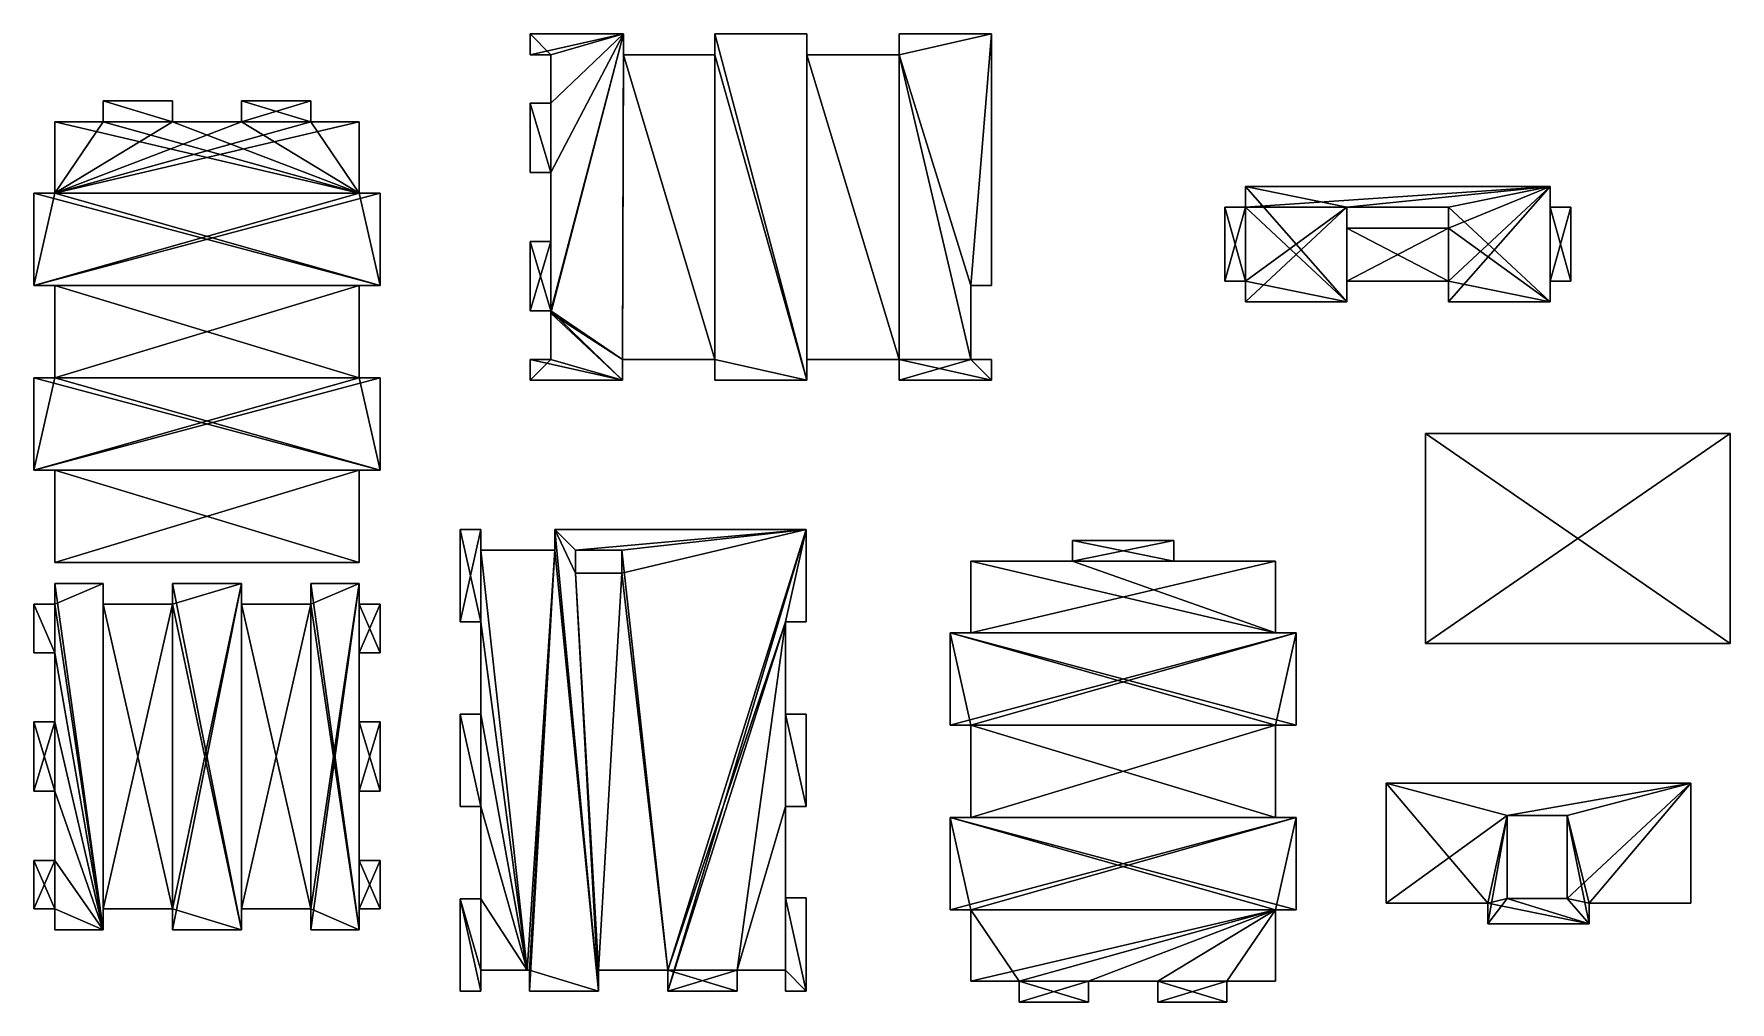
# Model space of a CAD drawing. Extents: x 139 to 874, y 15 to 434.
import ezdxf

# ---------------------------------------------------------------- set-up
doc = ezdxf.new("R2010")
doc.units = 0
doc.header["$LTSCALE"] = 25.4
doc.layers.get('0').update_dxf_attribs({"linetype": 'CONTINUOUS'})

# ---------------------------------------------------------------- blocks, each defined once
blk = doc.blocks.new('GROUP_4')
at = {"color": 0}
for p, q in [((9, 218, 31), (0, 218, 31)), ((0, 218, 31), (0, 218, 71)), ((9, 218, 71), (0, 218, 71)), ((0, 218, 111), (9, 218, 111)), ((0, 218, 111), (0, 218, 151)), ((9, 218, 151), (0, 218, 151)), ((0, 209, 151), (0, 218, 151)), ((0, 218, 111), (0, 218, 151)), ((0, 209, 111), (0, 218, 111)), ((0, 209, 31), (0, 218, 31)), ((9, 218, 31), (0, 218, 31)), ((0, 209, 71), (0, 218, 71)), ((0, 218, 31), (0, 218, 71)), ((0, 209, 31), (0, 218, 31)), ((9, 218, 71), (0, 218, 71)), ((0, 209, 71), (0, 218, 71)), ((9, 218, 151), (0, 218, 151)), ((0, 209, 151), (0, 218, 151)), ((0, 209, 111), (0, 218, 111)), ((0, 218, 111), (9, 218, 111)), ((9, 218, 191), (141, 218, 191)), ((9, 209, 191), (9, 218, 191)), ((9, 218), (30, 218)), ((9, 218), (9, 218, 31)), ((9, 218, 111), (9, 218, 71)), ((9, 218, 191), (9, 218, 151)), ((9, 218, 191), (141, 218, 191)), ((9, 209, 31), (9, 218, 31)), ((9, 209, 31), (9, 218, 31)), ((9, 218), (9, 218, 31)), ((9, 209), (9, 218)), ((9, 209, 71), (9, 218, 71)), ((9, 209, 191), (9, 218, 191)), ((9, 218, 191), (9, 218, 151)), ((9, 209, 151), (9, 218, 151)), ((9, 209), (9, 218)), ((9, 218), (30, 218)), ((9, 209, 111), (9, 218, 111)), ((9, 218, 111), (9, 218, 71)), ((9, 209, 71), (9, 218, 71)), ((9, 209, 151), (9, 218, 151)), ((9, 209, 111), (9, 218, 111)), ((30, 218, -9), (60, 218, -9)), ((30, 218), (30, 218, -9)), ((30, 209), (30, 218)), ((30, 218), (30, 218, -9)), ((30, 209, -9), (30, 218, -9)), ((30, 209), (30, 218)), ((30, 209, -9), (30, 218, -9)), ((30, 218, -9), (60, 218, -9)), ((90, 218), (60, 218)), ((60, 218, -9), (60, 218)), ((60, 209), (60, 218)), ((90, 218), (60, 218)), ((60, 209, -9), (60, 218, -9)), ((60, 218, -9), (60, 218)), ((60, 209), (60, 218)), ((60, 209, -9), (60, 218, -9)), ((90, 218, -9), (120, 218, -9)), ((90, 218, -9), (90, 218)), ((90, 209), (90, 218)), ((90, 218, -9), (120, 218, -9)), ((90, 209, -9), (90, 218, -9)), ((90, 209), (90, 218)), ((90, 218, -9), (90, 218)), ((90, 209, -9), (90, 218, -9)), ((120, 218), (141, 218)), ((120, 218, -9), (120, 218)), ((120, 209, -9), (120, 218, -9)), ((120, 209), (120, 218)), ((120, 218), (141, 218)), ((120, 209, -9), (120, 218, -9)), ((120, 218, -9), (120, 218)), ((120, 209), (120, 218)), ((141, 209, 191), (141, 218, 191)), ((150, 218, 31), (141, 218, 31)), ((141, 218, 31), (141, 218)), ((141, 218, 151), (141, 218, 191)), ((150, 218, 151), (141, 218, 151)), ((141, 218, 111), (150, 218, 111)), ((141, 218, 71), (141, 218, 111)), ((150, 218, 71), (141, 218, 71)), ((141, 209, 31), (141, 218, 31)), ((150, 218, 31), (141, 218, 31)), ((141, 209), (141, 218)), ((141, 209), (141, 218)), ((141, 218, 31), (141, 218)), ((141, 209, 31), (141, 218, 31)), ((141, 209, 111), (141, 218, 111)), ((141, 218, 111), (150, 218, 111)), ((150, 218, 71), (141, 218, 71)), ((141, 209, 71), (141, 218, 71)), ((141, 209, 71), (141, 218, 71)), ((141, 218, 71), (141, 218, 111)), ((141, 209, 111), (141, 218, 111)), ((150, 218, 151), (141, 218, 151)), ((141, 209, 151), (141, 218, 151)), ((141, 209, 151), (141, 218, 151)), ((141, 218, 151), (141, 218, 191)), ((141, 209, 191), (141, 218, 191)), ((150, 209, 31), (150, 218, 31)), ((150, 218, 31), (150, 218, 71)), ((150, 209, 71), (150, 218, 71)), ((150, 218, 31), (150, 218, 71)), ((150, 218, 111), (150, 218, 151)), ((150, 209, 31), (150, 218, 31)), ((150, 209, 111), (150, 218, 111)), ((150, 209, 111), (150, 218, 111)), ((150, 218, 111), (150, 218, 151)), ((150, 209, 151), (150, 218, 151)), ((150, 209, 71), (150, 218, 71)), ((150, 209, 151), (150, 218, 151)), ((0, 209, 111), (0, 209, 151)), ((9, 209, 31), (0, 209, 31)), ((0, 209, 31), (0, 209, 71)), ((9, 209, 71), (0, 209, 71)), ((0, 209, 31), (0, 209, 71)), ((9, 209, 31), (0, 209, 31)), ((9, 209, 151), (0, 209, 151)), ((0, 209, 111), (0, 209, 151)), ((0, 209, 111), (9, 209, 111)), ((9, 209, 71), (0, 209, 71)), ((9, 209, 151), (0, 209, 151)), ((0, 209, 111), (9, 209, 111)), ((9, 209, 191), (141, 209, 191)), ((9, 209), (9, 209, 31)), ((9, 209, 191), (9, 209, 151)), ((9, 209), (30, 209)), ((9, 209), (9, 209, 31)), ((9, 209), (30, 209)), ((9, 209, 191), (141, 209, 191)), ((9, 209, 191), (9, 209, 151)), ((9, 209, 111), (9, 209, 71)), ((9, 209, 111), (9, 209, 71)), ((30, 209), (30, 209, -9)), ((30, 209, -9), (60, 209, -9)), ((30, 209), (30, 209, -9)), ((30, 209, -9), (60, 209, -9)), ((90, 209), (60, 209)), ((60, 209, -9), (60, 209)), ((60, 209, -9), (60, 209)), ((90, 209), (60, 209)), ((90, 209, -9), (120, 209, -9)), ((90, 209, -9), (90, 209)), ((90, 209, -9), (90, 209)), ((90, 209, -9), (120, 209, -9)), ((120, 209), (141, 209)), ((120, 209, -9), (120, 209)), ((120, 209, -9), (120, 209)), ((120, 209), (141, 209)), ((150, 209, 31), (141, 209, 31)), ((141, 209, 31), (141, 209)), ((141, 209, 111), (150, 209, 111)), ((150, 209, 71), (141, 209, 71)), ((141, 209, 71), (141, 209, 111)), ((150, 209, 151), (141, 209, 151)), ((141, 209, 151), (141, 209, 191)), ((141, 209, 31), (141, 209)), ((150, 209, 31), (141, 209, 31)), ((150, 209, 71), (141, 209, 71)), ((141, 209, 71), (141, 209, 111)), ((141, 209, 111), (150, 209, 111)), ((150, 209, 151), (141, 209, 151)), ((141, 209, 151), (141, 209, 191)), ((150, 209, 31), (150, 209, 71)), ((150, 209, 111), (150, 209, 151)), ((150, 209, 31), (150, 209, 71)), ((150, 209, 111), (150, 209, 151))]:
    blk.add_line(p, q, dxfattribs=at)
mesh = blk.add_polyface(dxfattribs=at)
corners = [(9, 218, 191), (141, 218, 151), (9, 218, 151), (141, 218, 191), (0, 218, 151), (9, 218, 111), (0, 218, 111), (141, 218, 111), (150, 218, 111), (150, 218, 151), (141, 218, 71), (9, 218, 71), (0, 218, 71), (9, 218, 31), (0, 218, 31), (141, 218, 31), (150, 218, 31), (150, 218, 71), (30, 218), (9, 218), (60, 218), (90, 218), (120, 218), (141, 218), (120, 218, -9), (90, 218, -9), (30, 218, -9), (60, 218, -9)]
mesh.append_faces([[corners[k] for k in face] for face in [(1, 0, 3), (4, 5, 6), (12, 13, 14), (13, 18, 19), (21, 24, 25), (26, 20, 27)]], dxfattribs={"vtx0": -1, "color": 0})
mesh.append_faces([[corners[k] for k in face] for face in [(0, 1, 2), (7, 4, 8), (8, 4, 9), (9, 2, 1), (5, 10, 11), (10, 5, 7), (15, 12, 16), (16, 12, 17), (17, 11, 10), (20, 13, 21), (22, 13, 23), (23, 13, 15), (24, 21, 22)]], dxfattribs={"vtx0": -1, "vtx1": -1, "color": 0})
mesh.append_faces([[corners[k] for k in face] for face in [(5, 4, 7), (13, 12, 15), (18, 13, 20), (21, 13, 22)]], dxfattribs={"vtx0": -1, "vtx1": -1, "vtx2": -1, "color": 0})
mesh.append_faces([[corners[k] for k in face] for face in [(9, 4, 2), (17, 12, 11), (20, 26, 18)]], dxfattribs={"vtx0": -1, "vtx2": -1, "color": 0})
mesh = blk.add_polyface(dxfattribs=at)
corners = [(0, 218, 151), (0, 209, 111), (0, 209, 151), (0, 218, 111)]
mesh.append_faces([[corners[k] for k in face] for face in [(0, 1, 2), (1, 0, 3)]], dxfattribs={"vtx0": -1, "color": 0})
mesh = blk.add_polyface(dxfattribs=at)
corners = [(9, 218, 31), (0, 209, 31), (0, 218, 31), (9, 209, 31)]
mesh.append_faces([[corners[k] for k in face] for face in [(0, 1, 2), (1, 0, 3)]], dxfattribs={"vtx0": -1, "color": 0})
mesh = blk.add_polyface(dxfattribs=at)
corners = [(0, 218, 71), (0, 209, 31), (0, 209, 71), (0, 218, 31)]
mesh.append_faces([[corners[k] for k in face] for face in [(0, 1, 2), (1, 0, 3)]], dxfattribs={"vtx0": -1, "color": 0})
mesh = blk.add_polyface(dxfattribs=at)
corners = [(9, 209, 71), (0, 218, 71), (0, 209, 71), (9, 218, 71)]
mesh.append_faces([[corners[k] for k in face] for face in [(0, 1, 2), (1, 0, 3)]], dxfattribs={"vtx0": -1, "color": 0})
mesh = blk.add_polyface(dxfattribs=at)
corners = [(9, 209, 151), (0, 218, 151), (0, 209, 151), (9, 218, 151)]
mesh.append_faces([[corners[k] for k in face] for face in [(0, 1, 2), (1, 0, 3)]], dxfattribs={"vtx0": -1, "color": 0})
mesh = blk.add_polyface(dxfattribs=at)
corners = [(9, 218, 111), (0, 209, 111), (0, 218, 111), (9, 209, 111)]
mesh.append_faces([[corners[k] for k in face] for face in [(0, 1, 2), (1, 0, 3)]], dxfattribs={"vtx0": -1, "color": 0})
mesh = blk.add_polyface(dxfattribs=at)
corners = [(141, 209, 191), (9, 218, 191), (9, 209, 191), (141, 218, 191)]
mesh.append_faces([[corners[k] for k in face] for face in [(0, 1, 2), (1, 0, 3)]], dxfattribs={"vtx0": -1, "color": 0})
mesh = blk.add_polyface(dxfattribs=at)
corners = [(9, 218, 31), (9, 209), (9, 209, 31), (9, 218)]
mesh.append_faces([[corners[k] for k in face] for face in [(0, 1, 2), (1, 0, 3)]], dxfattribs={"vtx0": -1, "color": 0})
mesh = blk.add_polyface(dxfattribs=at)
corners = [(9, 218, 191), (9, 209, 151), (9, 209, 191), (9, 218, 151)]
mesh.append_faces([[corners[k] for k in face] for face in [(0, 1, 2), (1, 0, 3)]], dxfattribs={"vtx0": -1, "color": 0})
mesh = blk.add_polyface(dxfattribs=at)
corners = [(30, 218), (9, 209), (9, 218), (30, 209)]
mesh.append_faces([[corners[k] for k in face] for face in [(0, 1, 2), (1, 0, 3)]], dxfattribs={"vtx0": -1, "color": 0})
mesh = blk.add_polyface(dxfattribs=at)
corners = [(9, 218, 111), (9, 209, 71), (9, 209, 111), (9, 218, 71)]
mesh.append_faces([[corners[k] for k in face] for face in [(0, 1, 2), (1, 0, 3)]], dxfattribs={"vtx0": -1, "color": 0})
mesh = blk.add_polyface(dxfattribs=at)
corners = [(30, 218), (30, 209, -9), (30, 209), (30, 218, -9)]
mesh.append_faces([[corners[k] for k in face] for face in [(0, 1, 2), (1, 0, 3)]], dxfattribs={"vtx0": -1, "color": 0})
mesh = blk.add_polyface(dxfattribs=at)
corners = [(60, 218, -9), (30, 209, -9), (30, 218, -9), (60, 209, -9)]
mesh.append_faces([[corners[k] for k in face] for face in [(0, 1, 2), (1, 0, 3)]], dxfattribs={"vtx0": -1, "color": 0})
mesh = blk.add_polyface(dxfattribs=at)
corners = [(90, 218), (60, 209), (60, 218), (90, 209)]
mesh.append_faces([[corners[k] for k in face] for face in [(0, 1, 2), (1, 0, 3)]], dxfattribs={"vtx0": -1, "color": 0})
mesh = blk.add_polyface(dxfattribs=at)
corners = [(60, 218, -9), (60, 209), (60, 209, -9), (60, 218)]
mesh.append_faces([[corners[k] for k in face] for face in [(0, 1, 2), (1, 0, 3)]], dxfattribs={"vtx0": -1, "color": 0})
mesh = blk.add_polyface(dxfattribs=at)
corners = [(120, 218, -9), (90, 209, -9), (90, 218, -9), (120, 209, -9)]
mesh.append_faces([[corners[k] for k in face] for face in [(0, 1, 2), (1, 0, 3)]], dxfattribs={"vtx0": -1, "color": 0})
mesh = blk.add_polyface(dxfattribs=at)
corners = [(90, 218), (90, 209, -9), (90, 209), (90, 218, -9)]
mesh.append_faces([[corners[k] for k in face] for face in [(0, 1, 2), (1, 0, 3)]], dxfattribs={"vtx0": -1, "color": 0})
mesh = blk.add_polyface(dxfattribs=at)
corners = [(141, 218), (120, 209), (120, 218), (141, 209)]
mesh.append_faces([[corners[k] for k in face] for face in [(0, 1, 2), (1, 0, 3)]], dxfattribs={"vtx0": -1, "color": 0})
mesh = blk.add_polyface(dxfattribs=at)
corners = [(120, 218, -9), (120, 209), (120, 209, -9), (120, 218)]
mesh.append_faces([[corners[k] for k in face] for face in [(0, 1, 2), (1, 0, 3)]], dxfattribs={"vtx0": -1, "color": 0})
mesh = blk.add_polyface(dxfattribs=at)
corners = [(150, 218, 31), (141, 209, 31), (141, 218, 31), (150, 209, 31)]
mesh.append_faces([[corners[k] for k in face] for face in [(0, 1, 2), (1, 0, 3)]], dxfattribs={"vtx0": -1, "color": 0})
mesh = blk.add_polyface(dxfattribs=at)
corners = [(141, 209), (141, 218, 31), (141, 209, 31), (141, 218)]
mesh.append_faces([[corners[k] for k in face] for face in [(0, 1, 2), (1, 0, 3)]], dxfattribs={"vtx0": -1, "color": 0})
mesh = blk.add_polyface(dxfattribs=at)
corners = [(150, 218, 111), (141, 209, 111), (141, 218, 111), (150, 209, 111)]
mesh.append_faces([[corners[k] for k in face] for face in [(0, 1, 2), (1, 0, 3)]], dxfattribs={"vtx0": -1, "color": 0})
mesh = blk.add_polyface(dxfattribs=at)
corners = [(150, 209, 71), (141, 218, 71), (141, 209, 71), (150, 218, 71)]
mesh.append_faces([[corners[k] for k in face] for face in [(0, 1, 2), (1, 0, 3)]], dxfattribs={"vtx0": -1, "color": 0})
mesh = blk.add_polyface(dxfattribs=at)
corners = [(141, 218, 71), (141, 209, 111), (141, 209, 71), (141, 218, 111)]
mesh.append_faces([[corners[k] for k in face] for face in [(0, 1, 2), (1, 0, 3)]], dxfattribs={"vtx0": -1, "color": 0})
mesh = blk.add_polyface(dxfattribs=at)
corners = [(150, 209, 151), (141, 218, 151), (141, 209, 151), (150, 218, 151)]
mesh.append_faces([[corners[k] for k in face] for face in [(0, 1, 2), (1, 0, 3)]], dxfattribs={"vtx0": -1, "color": 0})
mesh = blk.add_polyface(dxfattribs=at)
corners = [(141, 218, 151), (141, 209, 191), (141, 209, 151), (141, 218, 191)]
mesh.append_faces([[corners[k] for k in face] for face in [(0, 1, 2), (1, 0, 3)]], dxfattribs={"vtx0": -1, "color": 0})
mesh = blk.add_polyface(dxfattribs=at)
corners = [(150, 218, 31), (150, 209, 71), (150, 209, 31), (150, 218, 71)]
mesh.append_faces([[corners[k] for k in face] for face in [(0, 1, 2), (1, 0, 3)]], dxfattribs={"vtx0": -1, "color": 0})
mesh = blk.add_polyface(dxfattribs=at)
corners = [(150, 218, 111), (150, 209, 151), (150, 209, 111), (150, 218, 151)]
mesh.append_faces([[corners[k] for k in face] for face in [(0, 1, 2), (1, 0, 3)]], dxfattribs={"vtx0": -1, "color": 0})
mesh = blk.add_polyface(dxfattribs=at)
corners = [(141, 209, 191), (9, 209, 151), (141, 209, 151), (9, 209, 191), (150, 209, 151), (141, 209, 111), (150, 209, 111), (9, 209, 111), (0, 209, 111), (0, 209, 151), (9, 209, 71), (141, 209, 71), (150, 209, 71), (141, 209, 31), (150, 209, 31), (9, 209, 31), (0, 209, 31), (0, 209, 71), (120, 209), (141, 209), (90, 209), (60, 209), (30, 209), (9, 209), (30, 209, -9), (60, 209, -9), (90, 209, -9), (120, 209, -9)]
mesh.append_faces([[corners[k] for k in face] for face in [(1, 0, 3), (4, 5, 6), (12, 13, 14), (13, 18, 19), (21, 24, 25), (18, 26, 27)]], dxfattribs={"vtx0": -1, "color": 0})
mesh.append_faces([[corners[k] for k in face] for face in [(0, 1, 2), (7, 4, 8), (8, 4, 9), (9, 2, 1), (5, 10, 11), (10, 5, 7), (15, 12, 16), (16, 12, 17), (17, 11, 10), (20, 13, 21), (22, 13, 23), (23, 13, 15), (24, 21, 22), (26, 18, 20)]], dxfattribs={"vtx0": -1, "vtx1": -1, "color": 0})
mesh.append_faces([[corners[k] for k in face] for face in [(5, 4, 7), (13, 12, 15), (18, 13, 20), (21, 13, 22)]], dxfattribs={"vtx0": -1, "vtx1": -1, "vtx2": -1, "color": 0})
mesh.append_faces([[corners[k] for k in face] for face in [(9, 4, 2), (17, 12, 11)]], dxfattribs={"vtx0": -1, "vtx2": -1, "color": 0})
blk = doc.blocks.new('GROUP_3')
at = {"color": 0}
for p, q in [((9, 150, 9), (30, 150, 9)), ((9, 141, 9), (9, 150, 9)), ((9, 141), (9, 150)), ((9, 150), (30, 150)), ((9, 141, 9), (9, 150, 9)), ((9, 150, 9), (9, 150)), ((9, 141), (9, 150)), ((9, 150), (30, 150)), ((9, 150, 9), (9, 150)), ((9, 150, 9), (30, 150, 9)), ((30, 150, 9), (30, 141, 9)), ((30, 150), (30, 141)), ((30, 150, 9), (30, 150)), ((30, 150, 9), (30, 141, 9)), ((30, 150), (30, 141)), ((30, 150, 9), (30, 150)), ((60, 150, 9), (90, 150, 9)), ((60, 141, 9), (60, 150, 9)), ((60, 150), (90, 150)), ((60, 150, 9), (60, 150)), ((60, 150, 9), (90, 150, 9)), ((60, 141, 9), (60, 150, 9)), ((60, 150, 9), (60, 150)), ((60, 141), (60, 150)), ((60, 141), (60, 150)), ((60, 150), (90, 150)), ((90, 150, 9), (90, 141, 9)), ((90, 150), (90, 141)), ((90, 150, 9), (90, 150)), ((90, 150, 9), (90, 141, 9)), ((90, 150, 9), (90, 150)), ((90, 150), (90, 141)), ((120, 141, 9), (120, 150, 9)), ((120, 150, 9), (120, 150)), ((120, 141), (120, 150)), ((120, 150), (141, 150)), ((120, 150, 9), (120, 150)), ((120, 150, 9), (141, 150, 9)), ((120, 150, 9), (141, 150, 9)), ((120, 141, 9), (120, 150, 9)), ((120, 141), (120, 150)), ((120, 150), (141, 150)), ((141, 150, 9), (141, 150)), ((141, 141, 9), (141, 150, 9)), ((141, 141), (141, 150)), ((141, 150, 9), (141, 150)), ((141, 141, 9), (141, 150, 9)), ((141, 141), (141, 150)), ((0, 141, 9), (9, 141, 9)), ((0, 120, 9), (0, 141, 9)), ((0, 141, 9), (0, 141)), ((0, 120), (0, 141)), ((0, 120, 9), (0, 141, 9)), ((0, 120), (0, 141)), ((0, 141), (9, 141)), ((0, 141, 9), (9, 141, 9)), ((0, 141), (9, 141)), ((0, 141, 9), (0, 141)), ((9, 141, 9), (9, 141)), ((9, 141, 9), (9, 141)), ((30, 141, 9), (60, 141, 9)), ((30, 141), (60, 141)), ((30, 141, 9), (60, 141, 9)), ((30, 141), (60, 141)), ((30, 141, 9), (30, 141)), ((30, 141, 9), (30, 141)), ((60, 141, 9), (60, 141)), ((60, 141, 9), (60, 141)), ((90, 141, 9), (120, 141, 9)), ((90, 141), (120, 141)), ((90, 141, 9), (90, 141)), ((90, 141, 9), (90, 141)), ((90, 141, 9), (120, 141, 9)), ((90, 141), (120, 141)), ((120, 141, 9), (120, 141)), ((120, 141, 9), (120, 141)), ((141, 141, 9), (141, 141)), ((150, 141, 9), (141, 141, 9)), ((150, 141), (141, 141)), ((150, 141, 9), (141, 141, 9)), ((150, 141), (141, 141)), ((141, 141, 9), (141, 141)), ((150, 120, 9), (150, 141, 9)), ((150, 120), (150, 141)), ((150, 120), (150, 141)), ((150, 141, 9), (150, 141)), ((150, 120, 9), (150, 141, 9)), ((150, 141, 9), (150, 141)), ((9, 120, 9), (0, 120, 9)), ((0, 120, 9), (0, 120)), ((9, 120), (0, 120)), ((9, 120, 9), (0, 120, 9)), ((0, 120, 9), (0, 120)), ((9, 120), (0, 120)), ((9, 90, 9), (9, 120, 9)), ((9, 90, 9), (9, 120, 9)), ((9, 120, 9), (9, 120)), ((9, 90), (9, 120)), ((9, 90), (9, 120)), ((9, 120, 9), (9, 120)), ((141, 90, 9), (141, 120, 9)), ((141, 120, 9), (150, 120, 9)), ((141, 120, 9), (150, 120, 9)), ((141, 120, 9), (141, 120)), ((141, 120), (150, 120)), ((141, 120), (150, 120)), ((141, 90), (141, 120)), ((141, 90, 9), (141, 120, 9)), ((141, 90), (141, 120)), ((141, 120, 9), (141, 120)), ((150, 120, 9), (150, 120)), ((150, 120, 9), (150, 120)), ((0, 90, 9), (9, 90, 9)), ((0, 60, 9), (0, 90, 9)), ((0, 60), (0, 90)), ((0, 90), (9, 90)), ((0, 90, 9), (9, 90, 9)), ((0, 90), (9, 90)), ((0, 90, 9), (0, 90)), ((0, 90, 9), (0, 90)), ((0, 60), (0, 90)), ((0, 60, 9), (0, 90, 9)), ((9, 90, 9), (9, 90)), ((9, 90, 9), (9, 90)), ((150, 90, 9), (141, 90, 9)), ((150, 90), (141, 90)), ((141, 90, 9), (141, 90)), ((150, 90, 9), (141, 90, 9)), ((150, 90), (141, 90)), ((141, 90, 9), (141, 90)), ((150, 60, 9), (150, 90, 9)), ((150, 60), (150, 90)), ((150, 60), (150, 90)), ((150, 90, 9), (150, 90)), ((150, 60, 9), (150, 90, 9)), ((150, 90, 9), (150, 90)), ((9, 60, 9), (0, 60, 9)), ((9, 60), (0, 60)), ((9, 60, 9), (0, 60, 9)), ((0, 60, 9), (0, 60)), ((9, 60), (0, 60)), ((0, 60, 9), (0, 60)), ((9, 30, 9), (9, 60, 9)), ((9, 30), (9, 60)), ((9, 60, 9), (9, 60)), ((9, 30, 9), (9, 60, 9)), ((9, 60, 9), (9, 60)), ((9, 30), (9, 60)), ((141, 30, 9), (141, 60, 9)), ((141, 60, 9), (150, 60, 9)), ((141, 60), (150, 60)), ((141, 30), (141, 60)), ((141, 30, 9), (141, 60, 9)), ((141, 30), (141, 60)), ((141, 60, 9), (141, 60)), ((141, 60, 9), (150, 60, 9)), ((141, 60, 9), (141, 60)), ((141, 60), (150, 60)), ((150, 60, 9), (150, 60)), ((150, 60, 9), (150, 60)), ((0, 30, 9), (9, 30, 9)), ((0, 30), (9, 30)), ((0, 30, 9), (0, 30)), ((0, 30, 9), (9, 30, 9)), ((0, 9, 9), (0, 30, 9)), ((0, 30, 9), (0, 30)), ((0, 9), (0, 30)), ((0, 9, 9), (0, 30, 9)), ((0, 9), (0, 30)), ((0, 30), (9, 30)), ((9, 30, 9), (9, 30)), ((9, 30, 9), (9, 30)), ((150, 30, 9), (141, 30, 9)), ((150, 30), (141, 30)), ((141, 30, 9), (141, 30)), ((150, 30, 9), (141, 30, 9)), ((150, 30), (141, 30)), ((141, 30, 9), (141, 30)), ((150, 9), (150, 30)), ((150, 30, 9), (150, 30)), ((150, 9, 9), (150, 30, 9)), ((150, 30, 9), (150, 30)), ((150, 9, 9), (150, 30, 9)), ((150, 9), (150, 30)), ((9, 9, 9), (0, 9, 9)), ((0, 9, 9), (0, 9)), ((9, 9, 9), (0, 9, 9)), ((0, 9, 9), (0, 9)), ((9, 9), (0, 9)), ((9, 9), (0, 9)), ((9, 0, 9), (9, 9, 9)), ((9, 9, 9), (9, 9)), ((9, 0), (9, 9)), ((9, 0, 9), (9, 9, 9)), ((9, 9, 9), (9, 9)), ((9, 0), (9, 9)), ((60, 9, 9), (30, 9, 9)), ((30, 9, 9), (30, 9)), ((60, 9), (30, 9)), ((30, 9, 9), (30, 0, 9)), ((60, 9, 9), (30, 9, 9)), ((60, 9), (30, 9)), ((30, 9), (30, 0)), ((30, 9, 9), (30, 0, 9)), ((30, 9), (30, 0)), ((30, 9, 9), (30, 9)), ((60, 9, 9), (60, 9)), ((60, 0, 9), (60, 9, 9)), ((60, 0, 9), (60, 9, 9)), ((60, 9, 9), (60, 9)), ((60, 0), (60, 9)), ((60, 0), (60, 9)), ((90, 9, 9), (90, 0, 9)), ((120, 9, 9), (90, 9, 9)), ((90, 9, 9), (90, 0, 9)), ((90, 9), (90, 0)), ((90, 9, 9), (90, 9)), ((120, 9), (90, 9)), ((90, 9), (90, 0)), ((120, 9, 9), (90, 9, 9)), ((90, 9, 9), (90, 9)), ((120, 9), (90, 9)), ((120, 0, 9), (120, 9, 9)), ((120, 0, 9), (120, 9, 9)), ((120, 9, 9), (120, 9)), ((120, 0), (120, 9)), ((120, 0), (120, 9)), ((120, 9, 9), (120, 9)), ((141, 9, 9), (141, 0, 9)), ((141, 9), (141, 0)), ((141, 9, 9), (141, 9)), ((141, 9, 9), (141, 0, 9)), ((150, 9, 9), (141, 9, 9)), ((150, 9), (141, 9)), ((141, 9), (141, 0)), ((150, 9, 9), (141, 9, 9)), ((141, 9, 9), (141, 9)), ((150, 9), (141, 9)), ((150, 9, 9), (150, 9)), ((150, 9, 9), (150, 9)), ((9, 0, 9), (9, 0)), ((9, 0, 9), (30, 0, 9)), ((9, 0), (30, 0)), ((9, 0, 9), (9, 0)), ((9, 0), (30, 0)), ((9, 0, 9), (30, 0, 9)), ((30, 0, 9), (30, 0)), ((30, 0, 9), (30, 0)), ((60, 0, 9), (90, 0, 9)), ((60, 0, 9), (60, 0)), ((60, 0), (90, 0)), ((60, 0, 9), (60, 0)), ((60, 0), (90, 0)), ((60, 0, 9), (90, 0, 9)), ((90, 0, 9), (90, 0)), ((90, 0, 9), (90, 0)), ((120, 0, 9), (141, 0, 9)), ((120, 0, 9), (120, 0)), ((120, 0), (141, 0)), ((120, 0, 9), (120, 0)), ((120, 0), (141, 0)), ((120, 0, 9), (141, 0, 9)), ((141, 0, 9), (141, 0)), ((141, 0, 9), (141, 0))]:
    blk.add_line(p, q, dxfattribs=at)
mesh = blk.add_polyface(dxfattribs=at)
corners = [(150, 9, 9), (141, 30, 9), (141, 9, 9), (150, 30, 9), (150, 60, 9), (141, 90, 9), (141, 60, 9), (150, 90, 9), (150, 120, 9), (141, 141, 9), (141, 120, 9), (150, 141, 9), (141, 0, 9), (120, 9, 9), (120, 0, 9), (120, 141, 9), (120, 150, 9), (141, 150, 9), (90, 141, 9), (90, 9, 9), (90, 0, 9), (60, 9, 9), (60, 0, 9), (60, 141, 9), (60, 150, 9), (90, 150, 9), (30, 141, 9), (30, 9, 9), (30, 0, 9), (9, 9, 9), (9, 0, 9), (9, 30, 9), (9, 60, 9), (9, 90, 9), (9, 120, 9), (9, 141, 9), (9, 150, 9), (30, 150, 9), (0, 141, 9), (0, 120, 9), (0, 90, 9), (0, 60, 9), (0, 30, 9), (0, 9, 9)]
mesh.append_faces([[corners[k] for k in face] for face in [(1, 0, 3), (5, 4, 7), (9, 8, 11), (12, 13, 14), (20, 21, 22), (28, 29, 30), (34, 38, 39), (32, 40, 41), (29, 42, 43)]], dxfattribs={"vtx0": -1, "color": 0})
mesh.append_faces([[corners[k] for k in face] for face in [(0, 1, 2), (4, 5, 6), (8, 9, 10), (15, 12, 16), (16, 12, 17), (17, 10, 9), (13, 18, 19), (18, 13, 15), (23, 20, 24), (24, 20, 25), (25, 19, 18), (21, 26, 27), (26, 21, 23), (31, 28, 32), (33, 28, 34), (35, 28, 36), (36, 28, 37), (37, 27, 26), (38, 34, 35), (40, 32, 33), (42, 29, 31)]], dxfattribs={"vtx0": -1, "vtx1": -1, "color": 0})
mesh.append_faces([[corners[k] for k in face] for face in [(13, 12, 15), (17, 2, 1), (17, 6, 5), (21, 20, 23), (29, 28, 31), (32, 28, 33), (34, 28, 35)]], dxfattribs={"vtx0": -1, "vtx1": -1, "vtx2": -1, "color": 0})
mesh.append_faces([[corners[k] for k in face] for face in [(17, 12, 2), (17, 1, 6), (17, 5, 10), (25, 20, 19), (37, 28, 27)]], dxfattribs={"vtx0": -1, "vtx2": -1, "color": 0})
mesh = blk.add_polyface(dxfattribs=at)
corners = [(150, 141), (141, 120), (141, 141), (150, 120), (150, 90), (141, 60), (141, 90), (150, 60), (150, 30), (141, 9), (141, 30), (150, 9), (141, 150), (120, 141), (120, 150), (120, 9), (120, 0), (141, 0), (90, 9), (90, 141), (90, 150), (60, 141), (60, 150), (60, 9), (60, 0), (90, 0), (30, 150), (9, 141), (9, 150), (30, 0), (30, 9), (30, 141), (0, 141), (9, 120), (0, 120), (9, 90), (9, 60), (9, 9), (9, 0), (9, 30), (0, 9), (0, 30), (0, 60), (0, 90)]
mesh.append_faces([[corners[k] for k in face] for face in [(1, 0, 3), (5, 4, 7), (9, 8, 11), (12, 13, 14), (20, 21, 22), (26, 27, 28), (32, 33, 34), (39, 40, 41), (35, 42, 43)]], dxfattribs={"vtx0": -1, "color": 0})
mesh.append_faces([[corners[k] for k in face] for face in [(0, 1, 2), (4, 5, 6), (8, 9, 10), (15, 12, 16), (16, 12, 17), (17, 10, 9), (13, 18, 19), (18, 13, 15), (23, 20, 24), (24, 20, 25), (25, 19, 18), (29, 26, 30), (30, 21, 23), (33, 27, 35), (37, 27, 38), (38, 27, 29), (40, 39, 37), (42, 35, 36)]], dxfattribs={"vtx0": -1, "vtx1": -1, "color": 0})
mesh.append_faces([[corners[k] for k in face] for face in [(13, 12, 15), (17, 2, 1), (17, 6, 5), (21, 20, 23), (27, 26, 29), (35, 27, 36), (36, 27, 37)]], dxfattribs={"vtx0": -1, "vtx1": -1, "vtx2": -1, "color": 0})
mesh.append_faces([[corners[k] for k in face] for face in [(17, 12, 2), (17, 1, 6), (17, 5, 10), (25, 20, 19), (30, 26, 31), (30, 31, 21), (33, 32, 27), (37, 39, 36)]], dxfattribs={"vtx0": -1, "vtx2": -1, "color": 0})
mesh = blk.add_polyface(dxfattribs=at)
corners = [(9, 150, 9), (9, 141), (9, 141, 9), (9, 150)]
mesh.append_faces([[corners[k] for k in face] for face in [(0, 1, 2), (1, 0, 3)]], dxfattribs={"vtx0": -1, "color": 0})
mesh = blk.add_polyface(dxfattribs=at)
corners = [(9, 150, 9), (30, 150), (9, 150), (30, 150, 9)]
mesh.append_faces([[corners[k] for k in face] for face in [(0, 1, 2), (1, 0, 3)]], dxfattribs={"vtx0": -1, "color": 0})
mesh = blk.add_polyface(dxfattribs=at)
corners = [(30, 150), (30, 141, 9), (30, 141), (30, 150, 9)]
mesh.append_faces([[corners[k] for k in face] for face in [(0, 1, 2), (1, 0, 3)]], dxfattribs={"vtx0": -1, "color": 0})
mesh = blk.add_polyface(dxfattribs=at)
corners = [(60, 150, 9), (90, 150), (60, 150), (90, 150, 9)]
mesh.append_faces([[corners[k] for k in face] for face in [(0, 1, 2), (1, 0, 3)]], dxfattribs={"vtx0": -1, "color": 0})
mesh = blk.add_polyface(dxfattribs=at)
corners = [(60, 150, 9), (60, 141), (60, 141, 9), (60, 150)]
mesh.append_faces([[corners[k] for k in face] for face in [(0, 1, 2), (1, 0, 3)]], dxfattribs={"vtx0": -1, "color": 0})
mesh = blk.add_polyface(dxfattribs=at)
corners = [(90, 150), (90, 141, 9), (90, 141), (90, 150, 9)]
mesh.append_faces([[corners[k] for k in face] for face in [(0, 1, 2), (1, 0, 3)]], dxfattribs={"vtx0": -1, "color": 0})
mesh = blk.add_polyface(dxfattribs=at)
corners = [(120, 150, 9), (120, 141), (120, 141, 9), (120, 150)]
mesh.append_faces([[corners[k] for k in face] for face in [(0, 1, 2), (1, 0, 3)]], dxfattribs={"vtx0": -1, "color": 0})
mesh = blk.add_polyface(dxfattribs=at)
corners = [(120, 150, 9), (141, 150), (120, 150), (141, 150, 9)]
mesh.append_faces([[corners[k] for k in face] for face in [(0, 1, 2), (1, 0, 3)]], dxfattribs={"vtx0": -1, "color": 0})
mesh = blk.add_polyface(dxfattribs=at)
corners = [(141, 150), (141, 141, 9), (141, 141), (141, 150, 9)]
mesh.append_faces([[corners[k] for k in face] for face in [(0, 1, 2), (1, 0, 3)]], dxfattribs={"vtx0": -1, "color": 0})
mesh = blk.add_polyface(dxfattribs=at)
corners = [(0, 141, 9), (0, 120), (0, 120, 9), (0, 141)]
mesh.append_faces([[corners[k] for k in face] for face in [(0, 1, 2), (1, 0, 3)]], dxfattribs={"vtx0": -1, "color": 0})
mesh = blk.add_polyface(dxfattribs=at)
corners = [(0, 141, 9), (9, 141), (0, 141), (9, 141, 9)]
mesh.append_faces([[corners[k] for k in face] for face in [(0, 1, 2), (1, 0, 3)]], dxfattribs={"vtx0": -1, "color": 0})
mesh = blk.add_polyface(dxfattribs=at)
corners = [(30, 141, 9), (60, 141), (30, 141), (60, 141, 9)]
mesh.append_faces([[corners[k] for k in face] for face in [(0, 1, 2), (1, 0, 3)]], dxfattribs={"vtx0": -1, "color": 0})
mesh = blk.add_polyface(dxfattribs=at)
corners = [(90, 141, 9), (120, 141), (90, 141), (120, 141, 9)]
mesh.append_faces([[corners[k] for k in face] for face in [(0, 1, 2), (1, 0, 3)]], dxfattribs={"vtx0": -1, "color": 0})
mesh = blk.add_polyface(dxfattribs=at)
corners = [(141, 141, 9), (150, 141), (141, 141), (150, 141, 9)]
mesh.append_faces([[corners[k] for k in face] for face in [(0, 1, 2), (1, 0, 3)]], dxfattribs={"vtx0": -1, "color": 0})
mesh = blk.add_polyface(dxfattribs=at)
corners = [(150, 141), (150, 120, 9), (150, 120), (150, 141, 9)]
mesh.append_faces([[corners[k] for k in face] for face in [(0, 1, 2), (1, 0, 3)]], dxfattribs={"vtx0": -1, "color": 0})
mesh = blk.add_polyface(dxfattribs=at)
corners = [(9, 120, 9), (0, 120), (9, 120), (0, 120, 9)]
mesh.append_faces([[corners[k] for k in face] for face in [(0, 1, 2), (1, 0, 3)]], dxfattribs={"vtx0": -1, "color": 0})
mesh = blk.add_polyface(dxfattribs=at)
corners = [(9, 120, 9), (9, 90), (9, 90, 9), (9, 120)]
mesh.append_faces([[corners[k] for k in face] for face in [(0, 1, 2), (1, 0, 3)]], dxfattribs={"vtx0": -1, "color": 0})
mesh = blk.add_polyface(dxfattribs=at)
corners = [(150, 120, 9), (141, 120), (150, 120), (141, 120, 9)]
mesh.append_faces([[corners[k] for k in face] for face in [(0, 1, 2), (1, 0, 3)]], dxfattribs={"vtx0": -1, "color": 0})
mesh = blk.add_polyface(dxfattribs=at)
corners = [(141, 120), (141, 90, 9), (141, 90), (141, 120, 9)]
mesh.append_faces([[corners[k] for k in face] for face in [(0, 1, 2), (1, 0, 3)]], dxfattribs={"vtx0": -1, "color": 0})
mesh = blk.add_polyface(dxfattribs=at)
corners = [(0, 90, 9), (9, 90), (0, 90), (9, 90, 9)]
mesh.append_faces([[corners[k] for k in face] for face in [(0, 1, 2), (1, 0, 3)]], dxfattribs={"vtx0": -1, "color": 0})
mesh = blk.add_polyface(dxfattribs=at)
corners = [(0, 90, 9), (0, 60), (0, 60, 9), (0, 90)]
mesh.append_faces([[corners[k] for k in face] for face in [(0, 1, 2), (1, 0, 3)]], dxfattribs={"vtx0": -1, "color": 0})
mesh = blk.add_polyface(dxfattribs=at)
corners = [(141, 90, 9), (150, 90), (141, 90), (150, 90, 9)]
mesh.append_faces([[corners[k] for k in face] for face in [(0, 1, 2), (1, 0, 3)]], dxfattribs={"vtx0": -1, "color": 0})
mesh = blk.add_polyface(dxfattribs=at)
corners = [(150, 90), (150, 60, 9), (150, 60), (150, 90, 9)]
mesh.append_faces([[corners[k] for k in face] for face in [(0, 1, 2), (1, 0, 3)]], dxfattribs={"vtx0": -1, "color": 0})
mesh = blk.add_polyface(dxfattribs=at)
corners = [(9, 60, 9), (0, 60), (9, 60), (0, 60, 9)]
mesh.append_faces([[corners[k] for k in face] for face in [(0, 1, 2), (1, 0, 3)]], dxfattribs={"vtx0": -1, "color": 0})
mesh = blk.add_polyface(dxfattribs=at)
corners = [(9, 60, 9), (9, 30), (9, 30, 9), (9, 60)]
mesh.append_faces([[corners[k] for k in face] for face in [(0, 1, 2), (1, 0, 3)]], dxfattribs={"vtx0": -1, "color": 0})
mesh = blk.add_polyface(dxfattribs=at)
corners = [(141, 60), (141, 30, 9), (141, 30), (141, 60, 9)]
mesh.append_faces([[corners[k] for k in face] for face in [(0, 1, 2), (1, 0, 3)]], dxfattribs={"vtx0": -1, "color": 0})
mesh = blk.add_polyface(dxfattribs=at)
corners = [(150, 60, 9), (141, 60), (150, 60), (141, 60, 9)]
mesh.append_faces([[corners[k] for k in face] for face in [(0, 1, 2), (1, 0, 3)]], dxfattribs={"vtx0": -1, "color": 0})
mesh = blk.add_polyface(dxfattribs=at)
corners = [(0, 30, 9), (9, 30), (0, 30), (9, 30, 9)]
mesh.append_faces([[corners[k] for k in face] for face in [(0, 1, 2), (1, 0, 3)]], dxfattribs={"vtx0": -1, "color": 0})
mesh = blk.add_polyface(dxfattribs=at)
corners = [(0, 30, 9), (0, 9), (0, 9, 9), (0, 30)]
mesh.append_faces([[corners[k] for k in face] for face in [(0, 1, 2), (1, 0, 3)]], dxfattribs={"vtx0": -1, "color": 0})
mesh = blk.add_polyface(dxfattribs=at)
corners = [(141, 30, 9), (150, 30), (141, 30), (150, 30, 9)]
mesh.append_faces([[corners[k] for k in face] for face in [(0, 1, 2), (1, 0, 3)]], dxfattribs={"vtx0": -1, "color": 0})
mesh = blk.add_polyface(dxfattribs=at)
corners = [(150, 30), (150, 9, 9), (150, 9), (150, 30, 9)]
mesh.append_faces([[corners[k] for k in face] for face in [(0, 1, 2), (1, 0, 3)]], dxfattribs={"vtx0": -1, "color": 0})
mesh = blk.add_polyface(dxfattribs=at)
corners = [(9, 9), (0, 9, 9), (0, 9), (9, 9, 9)]
mesh.append_faces([[corners[k] for k in face] for face in [(0, 1, 2), (1, 0, 3)]], dxfattribs={"vtx0": -1, "color": 0})
mesh = blk.add_polyface(dxfattribs=at)
corners = [(9, 9, 9), (9, 0), (9, 0, 9), (9, 9)]
mesh.append_faces([[corners[k] for k in face] for face in [(0, 1, 2), (1, 0, 3)]], dxfattribs={"vtx0": -1, "color": 0})
mesh = blk.add_polyface(dxfattribs=at)
corners = [(60, 9, 9), (30, 9), (60, 9), (30, 9, 9)]
mesh.append_faces([[corners[k] for k in face] for face in [(0, 1, 2), (1, 0, 3)]], dxfattribs={"vtx0": -1, "color": 0})
mesh = blk.add_polyface(dxfattribs=at)
corners = [(30, 9), (30, 0, 9), (30, 0), (30, 9, 9)]
mesh.append_faces([[corners[k] for k in face] for face in [(0, 1, 2), (1, 0, 3)]], dxfattribs={"vtx0": -1, "color": 0})
mesh = blk.add_polyface(dxfattribs=at)
corners = [(60, 9, 9), (60, 0), (60, 0, 9), (60, 9)]
mesh.append_faces([[corners[k] for k in face] for face in [(0, 1, 2), (1, 0, 3)]], dxfattribs={"vtx0": -1, "color": 0})
mesh = blk.add_polyface(dxfattribs=at)
corners = [(90, 9), (90, 0, 9), (90, 0), (90, 9, 9)]
mesh.append_faces([[corners[k] for k in face] for face in [(0, 1, 2), (1, 0, 3)]], dxfattribs={"vtx0": -1, "color": 0})
mesh = blk.add_polyface(dxfattribs=at)
corners = [(120, 9, 9), (90, 9), (120, 9), (90, 9, 9)]
mesh.append_faces([[corners[k] for k in face] for face in [(0, 1, 2), (1, 0, 3)]], dxfattribs={"vtx0": -1, "color": 0})
mesh = blk.add_polyface(dxfattribs=at)
corners = [(120, 9, 9), (120, 0), (120, 0, 9), (120, 9)]
mesh.append_faces([[corners[k] for k in face] for face in [(0, 1, 2), (1, 0, 3)]], dxfattribs={"vtx0": -1, "color": 0})
mesh = blk.add_polyface(dxfattribs=at)
corners = [(141, 9), (141, 0, 9), (141, 0), (141, 9, 9)]
mesh.append_faces([[corners[k] for k in face] for face in [(0, 1, 2), (1, 0, 3)]], dxfattribs={"vtx0": -1, "color": 0})
mesh = blk.add_polyface(dxfattribs=at)
corners = [(150, 9, 9), (141, 9), (150, 9), (141, 9, 9)]
mesh.append_faces([[corners[k] for k in face] for face in [(0, 1, 2), (1, 0, 3)]], dxfattribs={"vtx0": -1, "color": 0})
mesh = blk.add_polyface(dxfattribs=at)
corners = [(30, 0), (9, 0, 9), (9, 0), (30, 0, 9)]
mesh.append_faces([[corners[k] for k in face] for face in [(0, 1, 2), (1, 0, 3)]], dxfattribs={"vtx0": -1, "color": 0})
mesh = blk.add_polyface(dxfattribs=at)
corners = [(90, 0, 9), (60, 0), (90, 0), (60, 0, 9)]
mesh.append_faces([[corners[k] for k in face] for face in [(0, 1, 2), (1, 0, 3)]], dxfattribs={"vtx0": -1, "color": 0})
mesh = blk.add_polyface(dxfattribs=at)
corners = [(141, 0, 9), (120, 0), (141, 0), (120, 0, 9)]
mesh.append_faces([[corners[k] for k in face] for face in [(0, 1, 2), (1, 0, 3)]], dxfattribs={"vtx0": -1, "color": 0})
blk = doc.blocks.new('GROUP_5')
at = {"color": 0}
blk.add_blockref('GROUP_3', (0, 18, -160), dxfattribs=at)
blk = doc.blocks.new('GROUP_2')
at = {"color": 0}
for p, q in [((0, -60.68, -21.76), (0, -51.68, -21.76)), ((9, -51.68, -21.76), (0, -51.68, -21.76)), ((9, -51.68, 98.24), (0, -51.68, 98.24)), ((0, -60.68, 98.24), (0, -51.68, 98.24)), ((0, -60.68, 18.24), (0, -51.68, 18.24)), ((0, -51.68, -21.76), (0, -51.68, 18.24)), ((0, -60.68, -21.76), (0, -51.68, -21.76)), ((0, -60.68, 58.24), (0, -51.68, 58.24)), ((0, -51.68, 58.24), (9, -51.68, 58.24)), ((0, -60.68, 98.24), (0, -51.68, 98.24)), ((0, -51.68, 58.24), (0, -51.68, 98.24)), ((0, -60.68, 58.24), (0, -51.68, 58.24)), ((9, -51.68, -21.76), (0, -51.68, -21.76)), ((0, -51.68, -21.76), (0, -51.68, 18.24)), ((9, -51.68, 18.24), (0, -51.68, 18.24)), ((0, -51.68, 58.24), (9, -51.68, 58.24)), ((0, -51.68, 58.24), (0, -51.68, 98.24)), ((9, -51.68, 98.24), (0, -51.68, 98.24)), ((9, -51.68, 18.24), (0, -51.68, 18.24)), ((0, -60.68, 18.24), (0, -51.68, 18.24)), ((9, -60.68, -21.76), (9, -51.68, -21.76)), ((9, -60.68, 98.24), (9, -51.68, 98.24)), ((9, -60.68, 58.24), (9, -51.68, 58.24)), ((53, -51.68, 129.24), (9, -51.68, 129.24)), ((9, -60.68, 129.24), (9, -51.68, 129.24)), ((9, -60.68, -21.76), (9, -51.68, -21.76)), ((9, -51.68, -52.76), (9, -51.68, -21.76)), ((9, -60.68, -52.76), (9, -51.68, -52.76)), ((9, -60.68, 58.24), (9, -51.68, 58.24)), ((9, -51.68, 58.24), (9, -51.68, 18.24)), ((9, -60.68, 18.24), (9, -51.68, 18.24)), ((9, -51.68, -52.76), (30, -51.68, -52.76)), ((9, -51.68, -52.76), (9, -51.68, -21.76)), ((9, -51.68, 58.24), (9, -51.68, 18.24)), ((9, -51.68, 129.24), (9, -51.68, 98.24)), ((53, -51.68, 129.24), (9, -51.68, 129.24)), ((9, -60.68, -52.76), (9, -51.68, -52.76)), ((9, -51.68, -52.76), (30, -51.68, -52.76)), ((9, -60.68, 129.24), (9, -51.68, 129.24)), ((9, -51.68, 129.24), (9, -51.68, 98.24)), ((9, -60.68, 98.24), (9, -51.68, 98.24)), ((9, -60.68, 18.24), (9, -51.68, 18.24)), ((30, -60.68, -52.76), (30, -51.68, -52.76)), ((30, -51.68, -52.76), (30, -51.68, -61.76)), ((30, -60.68, -61.76), (30, -51.68, -61.76)), ((30, -60.68, -61.76), (30, -51.68, -61.76)), ((30, -51.68, -61.76), (60, -51.68, -61.76)), ((30, -51.68, -61.76), (60, -51.68, -61.76)), ((30, -51.68, -52.76), (30, -51.68, -61.76)), ((30, -60.68, -52.76), (30, -51.68, -52.76)), ((53, -60.68, 129.24), (53, -51.68, 129.24)), ((53, -51.68, 138.24), (53, -51.68, 129.24)), ((53, -51.68, 138.24), (97, -51.68, 138.24)), ((53, -51.68, 138.24), (97, -51.68, 138.24)), ((53, -60.68, 138.24), (53, -51.68, 138.24)), ((53, -60.68, 138.24), (53, -51.68, 138.24)), ((53, -51.68, 138.24), (53, -51.68, 129.24)), ((53, -60.68, 129.24), (53, -51.68, 129.24)), ((60, -60.68, -61.76), (60, -51.68, -61.76)), ((60, -51.68, -61.76), (60, -51.68, -52.76)), ((60, -60.68, -52.76), (60, -51.68, -52.76)), ((60, -60.68, -61.76), (60, -51.68, -61.76)), ((90, -51.68, -52.76), (60, -51.68, -52.76)), ((60, -51.68, -61.76), (60, -51.68, -52.76)), ((60, -60.68, -52.76), (60, -51.68, -52.76)), ((90, -51.68, -52.76), (60, -51.68, -52.76)), ((90, -60.68, -52.76), (90, -51.68, -52.76)), ((90, -51.68, -61.76), (90, -51.68, -52.76)), ((90, -60.68, -61.76), (90, -51.68, -61.76)), ((90, -51.68, -61.76), (120, -51.68, -61.76)), ((90, -60.68, -61.76), (90, -51.68, -61.76)), ((90, -51.68, -61.76), (120, -51.68, -61.76)), ((90, -51.68, -61.76), (90, -51.68, -52.76)), ((90, -60.68, -52.76), (90, -51.68, -52.76)), ((97, -60.68, 129.24), (97, -51.68, 129.24)), ((97, -51.68, 138.24), (97, -51.68, 129.24)), ((97, -60.68, 138.24), (97, -51.68, 138.24)), ((97, -51.68, 129.24), (141, -51.68, 129.24)), ((97, -60.68, 129.24), (97, -51.68, 129.24)), ((97, -51.68, 138.24), (97, -51.68, 129.24)), ((97, -51.68, 129.24), (141, -51.68, 129.24)), ((97, -60.68, 138.24), (97, -51.68, 138.24)), ((120, -60.68, -61.76), (120, -51.68, -61.76)), ((120, -51.68, -52.76), (141, -51.68, -52.76)), ((120, -51.68, -61.76), (120, -51.68, -52.76)), ((120, -60.68, -52.76), (120, -51.68, -52.76)), ((120, -51.68, -52.76), (141, -51.68, -52.76)), ((120, -60.68, -61.76), (120, -51.68, -61.76)), ((120, -51.68, -61.76), (120, -51.68, -52.76)), ((120, -60.68, -52.76), (120, -51.68, -52.76)), ((141, -60.68, 129.24), (141, -51.68, 129.24)), ((141, -51.68, 98.24), (141, -51.68, 129.24)), ((141, -60.68, 129.24), (141, -51.68, 129.24)), ((141, -60.68, 98.24), (141, -51.68, 98.24)), ((150, -51.68, 98.24), (141, -51.68, 98.24)), ((141, -60.68, 98.24), (141, -51.68, 98.24)), ((141, -60.68, -52.76), (141, -51.68, -52.76)), ((141, -51.68, -21.76), (141, -51.68, -52.76)), ((141, -60.68, -21.76), (141, -51.68, -21.76)), ((150, -51.68, -21.76), (141, -51.68, -21.76)), ((141, -51.68, -21.76), (141, -51.68, -52.76)), ((141, -51.68, 98.24), (141, -51.68, 129.24)), ((150, -51.68, 98.24), (141, -51.68, 98.24)), ((141, -51.68, 58.24), (150, -51.68, 58.24)), ((141, -51.68, 18.24), (141, -51.68, 58.24)), ((150, -51.68, 18.24), (141, -51.68, 18.24)), ((141, -60.68, -52.76), (141, -51.68, -52.76)), ((150, -51.68, 18.24), (141, -51.68, 18.24)), ((141, -60.68, 18.24), (141, -51.68, 18.24)), ((141, -60.68, -21.76), (141, -51.68, -21.76)), ((150, -51.68, -21.76), (141, -51.68, -21.76)), ((141, -60.68, 58.24), (141, -51.68, 58.24)), ((141, -51.68, 58.24), (150, -51.68, 58.24)), ((141, -60.68, 18.24), (141, -51.68, 18.24)), ((141, -51.68, 18.24), (141, -51.68, 58.24)), ((141, -60.68, 58.24), (141, -51.68, 58.24)), ((150, -60.68, 58.24), (150, -51.68, 58.24)), ((150, -51.68, 58.24), (150, -51.68, 98.24)), ((150, -60.68, 98.24), (150, -51.68, 98.24)), ((150, -60.68, -21.76), (150, -51.68, -21.76)), ((150, -51.68, -21.76), (150, -51.68, 18.24)), ((150, -60.68, 18.24), (150, -51.68, 18.24)), ((150, -60.68, 98.24), (150, -51.68, 98.24)), ((150, -51.68, -21.76), (150, -51.68, 18.24)), ((150, -51.68, 58.24), (150, -51.68, 98.24)), ((150, -60.68, 18.24), (150, -51.68, 18.24)), ((150, -60.68, -21.76), (150, -51.68, -21.76)), ((150, -60.68, 58.24), (150, -51.68, 58.24)), ((9, -60.68, -21.76), (0, -60.68, -21.76)), ((9, -60.68, 98.24), (0, -60.68, 98.24)), ((0, -60.68, -21.76), (0, -60.68, 18.24)), ((0, -60.68, 58.24), (9, -60.68, 58.24)), ((0, -60.68, 58.24), (0, -60.68, 98.24)), ((9, -60.68, 98.24), (0, -60.68, 98.24)), ((0, -60.68, 58.24), (0, -60.68, 98.24)), ((0, -60.68, 58.24), (9, -60.68, 58.24)), ((9, -60.68, 18.24), (0, -60.68, 18.24)), ((0, -60.68, -21.76), (0, -60.68, 18.24)), ((9, -60.68, -21.76), (0, -60.68, -21.76)), ((9, -60.68, 18.24), (0, -60.68, 18.24)), ((53, -60.68, 129.24), (9, -60.68, 129.24)), ((9, -60.68, -52.76), (9, -60.68, -21.76)), ((9, -60.68, 58.24), (9, -60.68, 18.24)), ((53, -60.68, 129.24), (9, -60.68, 129.24)), ((9, -60.68, 129.24), (9, -60.68, 98.24)), ((9, -60.68, 58.24), (9, -60.68, 18.24)), ((9, -60.68, -52.76), (9, -60.68, -21.76)), ((9, -60.68, -52.76), (30, -60.68, -52.76)), ((9, -60.68, -52.76), (30, -60.68, -52.76)), ((9, -60.68, 129.24), (9, -60.68, 98.24)), ((30, -60.68, -52.76), (30, -60.68, -61.76)), ((30, -60.68, -61.76), (60, -60.68, -61.76)), ((30, -60.68, -52.76), (30, -60.68, -61.76)), ((30, -60.68, -61.76), (60, -60.68, -61.76)), ((53, -60.68, 138.24), (97, -60.68, 138.24)), ((53, -60.68, 138.24), (53, -60.68, 129.24)), ((53, -60.68, 138.24), (97, -60.68, 138.24)), ((53, -60.68, 138.24), (53, -60.68, 129.24)), ((60, -60.68, -61.76), (60, -60.68, -52.76)), ((60, -60.68, -61.76), (60, -60.68, -52.76)), ((90, -60.68, -52.76), (60, -60.68, -52.76)), ((90, -60.68, -52.76), (60, -60.68, -52.76)), ((90, -60.68, -61.76), (90, -60.68, -52.76)), ((90, -60.68, -61.76), (120, -60.68, -61.76)), ((90, -60.68, -61.76), (90, -60.68, -52.76)), ((90, -60.68, -61.76), (120, -60.68, -61.76)), ((97, -60.68, 138.24), (97, -60.68, 129.24)), ((97, -60.68, 129.24), (141, -60.68, 129.24)), ((97, -60.68, 129.24), (141, -60.68, 129.24)), ((97, -60.68, 138.24), (97, -60.68, 129.24)), ((120, -60.68, -61.76), (120, -60.68, -52.76)), ((120, -60.68, -52.76), (141, -60.68, -52.76)), ((120, -60.68, -52.76), (141, -60.68, -52.76)), ((120, -60.68, -61.76), (120, -60.68, -52.76)), ((141, -60.68, 98.24), (141, -60.68, 129.24)), ((150, -60.68, 98.24), (141, -60.68, 98.24)), ((141, -60.68, 98.24), (141, -60.68, 129.24)), ((141, -60.68, -21.76), (141, -60.68, -52.76)), ((150, -60.68, -21.76), (141, -60.68, -21.76)), ((150, -60.68, 18.24), (141, -60.68, 18.24)), ((141, -60.68, 18.24), (141, -60.68, 58.24)), ((141, -60.68, 58.24), (150, -60.68, 58.24)), ((150, -60.68, 98.24), (141, -60.68, 98.24)), ((141, -60.68, -21.76), (141, -60.68, -52.76)), ((150, -60.68, 18.24), (141, -60.68, 18.24)), ((150, -60.68, -21.76), (141, -60.68, -21.76)), ((141, -60.68, 58.24), (150, -60.68, 58.24)), ((141, -60.68, 18.24), (141, -60.68, 58.24)), ((150, -60.68, 58.24), (150, -60.68, 98.24)), ((150, -60.68, -21.76), (150, -60.68, 18.24)), ((150, -60.68, -21.76), (150, -60.68, 18.24)), ((150, -60.68, 58.24), (150, -60.68, 98.24))]:
    blk.add_line(p, q, dxfattribs=at)
mesh = blk.add_polyface(dxfattribs=at)
corners = [(9, -51.68, -21.76), (0, -60.68, -21.76), (0, -51.68, -21.76), (9, -60.68, -21.76)]
mesh.append_faces([[corners[k] for k in face] for face in [(0, 1, 2), (1, 0, 3)]], dxfattribs={"vtx0": -1, "color": 0})
mesh = blk.add_polyface(dxfattribs=at)
corners = [(9, -60.68, 98.24), (0, -51.68, 98.24), (0, -60.68, 98.24), (9, -51.68, 98.24)]
mesh.append_faces([[corners[k] for k in face] for face in [(0, 1, 2), (1, 0, 3)]], dxfattribs={"vtx0": -1, "color": 0})
mesh = blk.add_polyface(dxfattribs=at)
corners = [(0, -51.68, 18.24), (0, -60.68, -21.76), (0, -60.68, 18.24), (0, -51.68, -21.76)]
mesh.append_faces([[corners[k] for k in face] for face in [(0, 1, 2), (1, 0, 3)]], dxfattribs={"vtx0": -1, "color": 0})
mesh = blk.add_polyface(dxfattribs=at)
corners = [(9, -51.68, 58.24), (0, -60.68, 58.24), (0, -51.68, 58.24), (9, -60.68, 58.24)]
mesh.append_faces([[corners[k] for k in face] for face in [(0, 1, 2), (1, 0, 3)]], dxfattribs={"vtx0": -1, "color": 0})
mesh = blk.add_polyface(dxfattribs=at)
corners = [(0, -51.68, 98.24), (0, -60.68, 58.24), (0, -60.68, 98.24), (0, -51.68, 58.24)]
mesh.append_faces([[corners[k] for k in face] for face in [(0, 1, 2), (1, 0, 3)]], dxfattribs={"vtx0": -1, "color": 0})
mesh = blk.add_polyface(dxfattribs=at)
corners = [(9, -51.68, -21.76), (30, -51.68, -52.76), (9, -51.68, -52.76), (53, -51.68, 138.24), (97, -51.68, 129.24), (53, -51.68, 129.24), (97, -51.68, 138.24), (9, -51.68, 129.24), (141, -51.68, 98.24), (9, -51.68, 98.24), (141, -51.68, 129.24), (0, -51.68, 98.24), (9, -51.68, 58.24), (0, -51.68, 58.24), (141, -51.68, 58.24), (150, -51.68, 58.24), (150, -51.68, 98.24), (141, -51.68, 18.24), (9, -51.68, 18.24), (0, -51.68, 18.24), (0, -51.68, -21.76), (141, -51.68, -21.76), (150, -51.68, -21.76), (150, -51.68, 18.24), (60, -51.68, -61.76), (30, -51.68, -61.76), (60, -51.68, -52.76), (90, -51.68, -52.76), (120, -51.68, -52.76), (141, -51.68, -52.76), (120, -51.68, -61.76), (90, -51.68, -61.76)]
mesh.append_faces([[corners[k] for k in face] for face in [(0, 1, 2), (4, 3, 6), (11, 12, 13), (19, 0, 20), (1, 24, 25), (27, 30, 31)]], dxfattribs={"vtx0": -1, "color": 0})
mesh.append_faces([[corners[k] for k in face] for face in [(3, 4, 5), (7, 8, 9), (8, 5, 10), (10, 5, 4), (14, 11, 15), (15, 11, 16), (16, 9, 8), (12, 17, 18), (17, 12, 14), (21, 19, 22), (22, 19, 23), (23, 18, 17), (24, 1, 26), (26, 1, 27), (28, 1, 29), (29, 1, 21), (30, 27, 28)]], dxfattribs={"vtx0": -1, "vtx1": -1, "color": 0})
mesh.append_faces([[corners[k] for k in face] for face in [(12, 11, 14), (0, 19, 21), (27, 1, 28), (21, 1, 0)]], dxfattribs={"vtx0": -1, "vtx1": -1, "vtx2": -1, "color": 0})
mesh.append_faces([[corners[k] for k in face] for face in [(8, 7, 5), (16, 11, 9), (23, 19, 18)]], dxfattribs={"vtx0": -1, "vtx2": -1, "color": 0})
mesh = blk.add_polyface(dxfattribs=at)
corners = [(9, -60.68, 18.24), (0, -51.68, 18.24), (0, -60.68, 18.24), (9, -51.68, 18.24)]
mesh.append_faces([[corners[k] for k in face] for face in [(0, 1, 2), (1, 0, 3)]], dxfattribs={"vtx0": -1, "color": 0})
mesh = blk.add_polyface(dxfattribs=at)
corners = [(53, -60.68, 129.24), (9, -51.68, 129.24), (9, -60.68, 129.24), (53, -51.68, 129.24)]
mesh.append_faces([[corners[k] for k in face] for face in [(0, 1, 2), (1, 0, 3)]], dxfattribs={"vtx0": -1, "color": 0})
mesh = blk.add_polyface(dxfattribs=at)
corners = [(9, -51.68, -21.76), (9, -60.68, -52.76), (9, -60.68, -21.76), (9, -51.68, -52.76)]
mesh.append_faces([[corners[k] for k in face] for face in [(0, 1, 2), (1, 0, 3)]], dxfattribs={"vtx0": -1, "color": 0})
mesh = blk.add_polyface(dxfattribs=at)
corners = [(9, -51.68, 58.24), (9, -60.68, 18.24), (9, -60.68, 58.24), (9, -51.68, 18.24)]
mesh.append_faces([[corners[k] for k in face] for face in [(0, 1, 2), (1, 0, 3)]], dxfattribs={"vtx0": -1, "color": 0})
mesh = blk.add_polyface(dxfattribs=at)
corners = [(30, -51.68, -52.76), (9, -60.68, -52.76), (9, -51.68, -52.76), (30, -60.68, -52.76)]
mesh.append_faces([[corners[k] for k in face] for face in [(0, 1, 2), (1, 0, 3)]], dxfattribs={"vtx0": -1, "color": 0})
mesh = blk.add_polyface(dxfattribs=at)
corners = [(9, -51.68, 129.24), (9, -60.68, 98.24), (9, -60.68, 129.24), (9, -51.68, 98.24)]
mesh.append_faces([[corners[k] for k in face] for face in [(0, 1, 2), (1, 0, 3)]], dxfattribs={"vtx0": -1, "color": 0})
mesh = blk.add_polyface(dxfattribs=at)
corners = [(30, -51.68, -52.76), (30, -60.68, -61.76), (30, -60.68, -52.76), (30, -51.68, -61.76)]
mesh.append_faces([[corners[k] for k in face] for face in [(0, 1, 2), (1, 0, 3)]], dxfattribs={"vtx0": -1, "color": 0})
mesh = blk.add_polyface(dxfattribs=at)
corners = [(60, -51.68, -61.76), (30, -60.68, -61.76), (30, -51.68, -61.76), (60, -60.68, -61.76)]
mesh.append_faces([[corners[k] for k in face] for face in [(0, 1, 2), (1, 0, 3)]], dxfattribs={"vtx0": -1, "color": 0})
mesh = blk.add_polyface(dxfattribs=at)
corners = [(97, -60.68, 138.24), (53, -51.68, 138.24), (53, -60.68, 138.24), (97, -51.68, 138.24)]
mesh.append_faces([[corners[k] for k in face] for face in [(0, 1, 2), (1, 0, 3)]], dxfattribs={"vtx0": -1, "color": 0})
mesh = blk.add_polyface(dxfattribs=at)
corners = [(53, -51.68, 138.24), (53, -60.68, 129.24), (53, -60.68, 138.24), (53, -51.68, 129.24)]
mesh.append_faces([[corners[k] for k in face] for face in [(0, 1, 2), (1, 0, 3)]], dxfattribs={"vtx0": -1, "color": 0})
mesh = blk.add_polyface(dxfattribs=at)
corners = [(60, -51.68, -61.76), (60, -60.68, -52.76), (60, -60.68, -61.76), (60, -51.68, -52.76)]
mesh.append_faces([[corners[k] for k in face] for face in [(0, 1, 2), (1, 0, 3)]], dxfattribs={"vtx0": -1, "color": 0})
mesh = blk.add_polyface(dxfattribs=at)
corners = [(90, -51.68, -52.76), (60, -60.68, -52.76), (60, -51.68, -52.76), (90, -60.68, -52.76)]
mesh.append_faces([[corners[k] for k in face] for face in [(0, 1, 2), (1, 0, 3)]], dxfattribs={"vtx0": -1, "color": 0})
mesh = blk.add_polyface(dxfattribs=at)
corners = [(90, -51.68, -52.76), (90, -60.68, -61.76), (90, -60.68, -52.76), (90, -51.68, -61.76)]
mesh.append_faces([[corners[k] for k in face] for face in [(0, 1, 2), (1, 0, 3)]], dxfattribs={"vtx0": -1, "color": 0})
mesh = blk.add_polyface(dxfattribs=at)
corners = [(120, -51.68, -61.76), (90, -60.68, -61.76), (90, -51.68, -61.76), (120, -60.68, -61.76)]
mesh.append_faces([[corners[k] for k in face] for face in [(0, 1, 2), (1, 0, 3)]], dxfattribs={"vtx0": -1, "color": 0})
mesh = blk.add_polyface(dxfattribs=at)
corners = [(97, -51.68, 129.24), (97, -60.68, 138.24), (97, -60.68, 129.24), (97, -51.68, 138.24)]
mesh.append_faces([[corners[k] for k in face] for face in [(0, 1, 2), (1, 0, 3)]], dxfattribs={"vtx0": -1, "color": 0})
mesh = blk.add_polyface(dxfattribs=at)
corners = [(141, -60.68, 129.24), (97, -51.68, 129.24), (97, -60.68, 129.24), (141, -51.68, 129.24)]
mesh.append_faces([[corners[k] for k in face] for face in [(0, 1, 2), (1, 0, 3)]], dxfattribs={"vtx0": -1, "color": 0})
mesh = blk.add_polyface(dxfattribs=at)
corners = [(141, -51.68, -52.76), (120, -60.68, -52.76), (120, -51.68, -52.76), (141, -60.68, -52.76)]
mesh.append_faces([[corners[k] for k in face] for face in [(0, 1, 2), (1, 0, 3)]], dxfattribs={"vtx0": -1, "color": 0})
mesh = blk.add_polyface(dxfattribs=at)
corners = [(120, -51.68, -61.76), (120, -60.68, -52.76), (120, -60.68, -61.76), (120, -51.68, -52.76)]
mesh.append_faces([[corners[k] for k in face] for face in [(0, 1, 2), (1, 0, 3)]], dxfattribs={"vtx0": -1, "color": 0})
mesh = blk.add_polyface(dxfattribs=at)
corners = [(141, -51.68, 98.24), (141, -60.68, 129.24), (141, -60.68, 98.24), (141, -51.68, 129.24)]
mesh.append_faces([[corners[k] for k in face] for face in [(0, 1, 2), (1, 0, 3)]], dxfattribs={"vtx0": -1, "color": 0})
mesh = blk.add_polyface(dxfattribs=at)
corners = [(150, -60.68, 98.24), (141, -51.68, 98.24), (141, -60.68, 98.24), (150, -51.68, 98.24)]
mesh.append_faces([[corners[k] for k in face] for face in [(0, 1, 2), (1, 0, 3)]], dxfattribs={"vtx0": -1, "color": 0})
mesh = blk.add_polyface(dxfattribs=at)
corners = [(141, -60.68, -52.76), (141, -51.68, -21.76), (141, -60.68, -21.76), (141, -51.68, -52.76)]
mesh.append_faces([[corners[k] for k in face] for face in [(0, 1, 2), (1, 0, 3)]], dxfattribs={"vtx0": -1, "color": 0})
mesh = blk.add_polyface(dxfattribs=at)
corners = [(150, -60.68, 18.24), (141, -51.68, 18.24), (141, -60.68, 18.24), (150, -51.68, 18.24)]
mesh.append_faces([[corners[k] for k in face] for face in [(0, 1, 2), (1, 0, 3)]], dxfattribs={"vtx0": -1, "color": 0})
mesh = blk.add_polyface(dxfattribs=at)
corners = [(150, -51.68, -21.76), (141, -60.68, -21.76), (141, -51.68, -21.76), (150, -60.68, -21.76)]
mesh.append_faces([[corners[k] for k in face] for face in [(0, 1, 2), (1, 0, 3)]], dxfattribs={"vtx0": -1, "color": 0})
mesh = blk.add_polyface(dxfattribs=at)
corners = [(150, -51.68, 58.24), (141, -60.68, 58.24), (141, -51.68, 58.24), (150, -60.68, 58.24)]
mesh.append_faces([[corners[k] for k in face] for face in [(0, 1, 2), (1, 0, 3)]], dxfattribs={"vtx0": -1, "color": 0})
mesh = blk.add_polyface(dxfattribs=at)
corners = [(141, -51.68, 18.24), (141, -60.68, 58.24), (141, -60.68, 18.24), (141, -51.68, 58.24)]
mesh.append_faces([[corners[k] for k in face] for face in [(0, 1, 2), (1, 0, 3)]], dxfattribs={"vtx0": -1, "color": 0})
mesh = blk.add_polyface(dxfattribs=at)
corners = [(150, -60.68, 58.24), (150, -51.68, 98.24), (150, -60.68, 98.24), (150, -51.68, 58.24)]
mesh.append_faces([[corners[k] for k in face] for face in [(0, 1, 2), (1, 0, 3)]], dxfattribs={"vtx0": -1, "color": 0})
mesh = blk.add_polyface(dxfattribs=at)
corners = [(150, -60.68, -21.76), (150, -51.68, 18.24), (150, -60.68, 18.24), (150, -51.68, -21.76)]
mesh.append_faces([[corners[k] for k in face] for face in [(0, 1, 2), (1, 0, 3)]], dxfattribs={"vtx0": -1, "color": 0})
mesh = blk.add_polyface(dxfattribs=at)
corners = [(97, -60.68, 138.24), (53, -60.68, 129.24), (97, -60.68, 129.24), (53, -60.68, 138.24), (141, -60.68, 129.24), (9, -60.68, 98.24), (141, -60.68, 98.24), (9, -60.68, 129.24), (150, -60.68, 98.24), (141, -60.68, 58.24), (150, -60.68, 58.24), (9, -60.68, 58.24), (0, -60.68, 58.24), (0, -60.68, 98.24), (9, -60.68, 18.24), (141, -60.68, 18.24), (150, -60.68, 18.24), (141, -60.68, -21.76), (150, -60.68, -21.76), (9, -60.68, -21.76), (0, -60.68, -21.76), (0, -60.68, 18.24), (120, -60.68, -52.76), (141, -60.68, -52.76), (90, -60.68, -52.76), (60, -60.68, -52.76), (30, -60.68, -52.76), (9, -60.68, -52.76), (30, -60.68, -61.76), (60, -60.68, -61.76), (90, -60.68, -61.76), (120, -60.68, -61.76)]
mesh.append_faces([[corners[k] for k in face] for face in [(1, 0, 3), (8, 9, 10), (16, 17, 18), (17, 22, 23), (25, 28, 29), (22, 30, 31)]], dxfattribs={"vtx0": -1, "color": 0})
mesh.append_faces([[corners[k] for k in face] for face in [(0, 1, 2), (4, 5, 6), (5, 4, 7), (7, 2, 1), (11, 8, 12), (12, 8, 13), (13, 6, 5), (9, 14, 15), (14, 9, 11), (19, 16, 20), (20, 16, 21), (21, 15, 14), (24, 17, 25), (26, 17, 27), (27, 17, 19), (28, 25, 26), (30, 22, 24)]], dxfattribs={"vtx0": -1, "vtx1": -1, "color": 0})
mesh.append_faces([[corners[k] for k in face] for face in [(9, 8, 11), (17, 16, 19), (22, 17, 24), (25, 17, 26)]], dxfattribs={"vtx0": -1, "vtx1": -1, "vtx2": -1, "color": 0})
mesh.append_faces([[corners[k] for k in face] for face in [(7, 4, 2), (13, 8, 6), (21, 16, 15)]], dxfattribs={"vtx0": -1, "vtx2": -1, "color": 0})
blk = doc.blocks.new('GROUP_7')
at = {"color": 0}
for p, q in [((525, 331, -119.21), (525, 340, -119.21)), ((657, 340, -119.21), (525, 340, -119.21)), ((657, 340, -119.21), (525, 340, -119.21)), ((525, 340, -110.21), (525, 340, -119.21)), ((657, 340, -110.21), (525, 340, -110.21)), ((525, 331, -110.21), (525, 340, -110.21)), ((525, 340, -110.21), (525, 340, -119.21)), ((525, 331, -119.21), (525, 340, -119.21)), ((657, 340, -110.21), (525, 340, -110.21)), ((525, 331, -110.21), (525, 340, -110.21)), ((657, 340, -119.21), (657, 331, -119.21)), ((657, 340, -110.21), (657, 340, -119.21)), ((657, 340, -110.21), (657, 331, -110.21)), ((657, 340, -110.21), (657, 331, -110.21)), ((657, 340, -119.21), (657, 331, -119.21)), ((657, 340, -110.21), (657, 340, -119.21)), ((516, 331, -119.21), (516, 299, -119.21)), ((516, 331, -119.21), (525, 331, -119.21)), ((516, 331, -110.21), (516, 331, -119.21)), ((516, 331, -119.21), (516, 299, -119.21)), ((516, 331, -110.21), (516, 299, -110.21)), ((516, 331, -110.21), (525, 331, -110.21)), ((516, 331, -110.21), (516, 299, -110.21)), ((516, 331, -110.21), (525, 331, -110.21)), ((516, 331, -119.21), (525, 331, -119.21)), ((516, 331, -110.21), (516, 331, -119.21)), ((525, 331, -110.21), (525, 331, -119.21)), ((525, 331, -110.21), (525, 331, -119.21)), ((613, 331, -119.21), (569, 331, -119.21)), ((569, 331, -119.21), (569, 322, -119.21)), ((613, 331, -110.21), (569, 331, -110.21)), ((569, 331, -110.21), (569, 322, -110.21)), ((613, 331, -110.21), (569, 331, -110.21)), ((569, 331, -110.21), (569, 331, -119.21)), ((613, 331, -119.21), (569, 331, -119.21)), ((569, 331, -110.21), (569, 322, -110.21)), ((569, 331, -119.21), (569, 322, -119.21)), ((569, 331, -110.21), (569, 331, -119.21)), ((613, 322, -119.21), (613, 331, -119.21)), ((613, 322, -110.21), (613, 331, -110.21)), ((613, 322, -110.21), (613, 331, -110.21)), ((613, 331, -110.21), (613, 331, -119.21)), ((613, 322, -119.21), (613, 331, -119.21)), ((613, 331, -110.21), (613, 331, -119.21)), ((657, 331, -119.21), (666, 331, -119.21)), ((657, 331, -110.21), (666, 331, -110.21)), ((657, 331, -119.21), (666, 331, -119.21)), ((657, 331, -110.21), (657, 331, -119.21)), ((657, 331, -110.21), (666, 331, -110.21)), ((657, 331, -110.21), (657, 331, -119.21)), ((666, 299, -119.21), (666, 331, -119.21)), ((666, 331, -110.21), (666, 331, -119.21)), ((666, 299, -119.21), (666, 331, -119.21)), ((666, 331, -110.21), (666, 331, -119.21)), ((666, 299, -110.21), (666, 331, -110.21)), ((666, 299, -110.21), (666, 331, -110.21)), ((569, 322, -119.21), (613, 322, -119.21)), ((569, 322, -110.21), (613, 322, -110.21)), ((569, 322, -110.21), (613, 322, -110.21)), ((569, 322, -119.21), (613, 322, -119.21)), ((569, 322, -110.21), (569, 322, -119.21)), ((569, 322, -110.21), (569, 322, -119.21)), ((613, 322, -110.21), (613, 322, -119.21)), ((613, 322, -110.21), (613, 322, -119.21)), ((516, 299, -119.21), (525, 299, -119.21)), ((516, 299, -110.21), (516, 299, -119.21)), ((516, 299, -110.21), (525, 299, -110.21)), ((516, 299, -110.21), (525, 299, -110.21)), ((516, 299, -110.21), (516, 299, -119.21)), ((516, 299, -119.21), (525, 299, -119.21)), ((525, 299, -119.21), (525, 290, -119.21)), ((525, 299, -110.21), (525, 290, -110.21)), ((525, 299, -110.21), (525, 299, -119.21)), ((525, 299, -119.21), (525, 290, -119.21)), ((525, 299, -110.21), (525, 290, -110.21)), ((525, 299, -110.21), (525, 299, -119.21)), ((569, 299, -119.21), (613, 299, -119.21)), ((569, 290, -119.21), (569, 299, -119.21)), ((569, 299, -110.21), (613, 299, -110.21)), ((569, 299, -110.21), (569, 299, -119.21)), ((569, 299, -119.21), (613, 299, -119.21)), ((569, 290, -110.21), (569, 299, -110.21)), ((569, 299, -110.21), (613, 299, -110.21)), ((569, 290, -110.21), (569, 299, -110.21)), ((569, 290, -119.21), (569, 299, -119.21)), ((569, 299, -110.21), (569, 299, -119.21)), ((613, 299, -119.21), (613, 290, -119.21)), ((613, 299, -110.21), (613, 299, -119.21)), ((613, 299, -110.21), (613, 290, -110.21)), ((613, 299, -110.21), (613, 290, -110.21)), ((613, 299, -110.21), (613, 299, -119.21)), ((613, 299, -119.21), (613, 290, -119.21)), ((657, 299, -119.21), (666, 299, -119.21)), ((657, 290, -119.21), (657, 299, -119.21)), ((657, 290, -110.21), (657, 299, -110.21)), ((657, 299, -110.21), (666, 299, -110.21)), ((657, 290, -110.21), (657, 299, -110.21)), ((657, 290, -119.21), (657, 299, -119.21)), ((657, 299, -110.21), (657, 299, -119.21)), ((657, 299, -110.21), (666, 299, -110.21)), ((657, 299, -110.21), (657, 299, -119.21)), ((657, 299, -119.21), (666, 299, -119.21)), ((666, 299, -110.21), (666, 299, -119.21)), ((666, 299, -110.21), (666, 299, -119.21)), ((525, 290, -119.21), (569, 290, -119.21)), ((525, 290, -110.21), (525, 290, -119.21)), ((525, 290, -119.21), (569, 290, -119.21)), ((525, 290, -110.21), (569, 290, -110.21)), ((525, 290, -110.21), (525, 290, -119.21)), ((525, 290, -110.21), (569, 290, -110.21)), ((569, 290, -110.21), (569, 290, -119.21)), ((569, 290, -110.21), (569, 290, -119.21)), ((613, 290, -119.21), (657, 290, -119.21)), ((613, 290, -110.21), (657, 290, -110.21)), ((613, 290, -110.21), (613, 290, -119.21)), ((613, 290, -119.21), (657, 290, -119.21)), ((613, 290, -110.21), (657, 290, -110.21)), ((613, 290, -110.21), (613, 290, -119.21)), ((657, 290, -110.21), (657, 290, -119.21)), ((657, 290, -110.21), (657, 290, -119.21))]:
    blk.add_line(p, q, dxfattribs=at)
mesh = blk.add_polyface(dxfattribs=at)
corners = [(666, 331, -119.21), (657, 299, -119.21), (657, 331, -119.21), (666, 299, -119.21), (657, 340, -119.21), (525, 331, -119.21), (525, 340, -119.21), (569, 331, -119.21), (525, 299, -119.21), (525, 290, -119.21), (613, 331, -119.21), (613, 322, -119.21), (613, 299, -119.21), (613, 290, -119.21), (657, 290, -119.21), (569, 299, -119.21), (569, 322, -119.21), (569, 290, -119.21), (516, 299, -119.21), (516, 331, -119.21)]
mesh.append_faces([[corners[k] for k in face] for face in [(1, 0, 3), (4, 5, 6), (5, 18, 19)]], dxfattribs={"vtx0": -1, "color": 0})
mesh.append_faces([[corners[k] for k in face] for face in [(0, 1, 2), (8, 7, 9), (7, 4, 10), (10, 4, 11), (12, 4, 13), (13, 4, 14), (14, 2, 1), (11, 15, 16), (15, 11, 12), (17, 16, 15), (18, 5, 8)]], dxfattribs={"vtx0": -1, "vtx1": -1, "color": 0})
mesh.append_faces([[corners[k] for k in face] for face in [(5, 4, 7), (5, 7, 8), (11, 4, 12)]], dxfattribs={"vtx0": -1, "vtx1": -1, "vtx2": -1, "color": 0})
mesh.append_faces([[corners[k] for k in face] for face in [(14, 4, 2), (7, 17, 9), (17, 7, 16)]], dxfattribs={"vtx0": -1, "vtx2": -1, "color": 0})
mesh = blk.add_polyface(dxfattribs=at)
corners = [(657, 290, -110.21), (613, 299, -110.21), (613, 290, -110.21), (613, 322, -110.21), (613, 331, -110.21), (666, 299, -110.21), (657, 331, -110.21), (657, 299, -110.21), (666, 331, -110.21), (569, 290, -110.21), (525, 299, -110.21), (525, 290, -110.21), (525, 331, -110.21), (525, 340, -110.21), (569, 331, -110.21), (657, 340, -110.21), (569, 299, -110.21), (569, 322, -110.21), (516, 331, -110.21), (516, 299, -110.21)]
mesh.append_faces([[corners[k] for k in face] for face in [(0, 1, 2), (6, 5, 8), (9, 10, 11), (10, 18, 19)]], dxfattribs={"vtx0": -1, "color": 0})
mesh.append_faces([[corners[k] for k in face] for face in [(3, 0, 4), (5, 6, 7), (12, 9, 13), (13, 14, 15), (14, 16, 17), (15, 7, 6), (1, 17, 16), (17, 1, 3), (18, 10, 12)]], dxfattribs={"vtx0": -1, "vtx1": -1, "color": 0})
mesh.append_faces([[corners[k] for k in face] for face in [(1, 0, 3), (10, 9, 12), (13, 9, 14), (15, 4, 0)]], dxfattribs={"vtx0": -1, "vtx1": -1, "vtx2": -1, "color": 0})
mesh.append_faces([[corners[k] for k in face] for face in [(14, 9, 16), (15, 14, 4), (15, 0, 7)]], dxfattribs={"vtx0": -1, "vtx2": -1, "color": 0})
mesh = blk.add_polyface(dxfattribs=at)
corners = [(525, 340, -110.21), (657, 340, -119.21), (525, 340, -119.21), (657, 340, -110.21)]
mesh.append_faces([[corners[k] for k in face] for face in [(0, 1, 2), (1, 0, 3)]], dxfattribs={"vtx0": -1, "color": 0})
mesh = blk.add_polyface(dxfattribs=at)
corners = [(525, 340, -110.21), (525, 331, -119.21), (525, 331, -110.21), (525, 340, -119.21)]
mesh.append_faces([[corners[k] for k in face] for face in [(0, 1, 2), (1, 0, 3)]], dxfattribs={"vtx0": -1, "color": 0})
mesh = blk.add_polyface(dxfattribs=at)
corners = [(657, 340, -119.21), (657, 331, -110.21), (657, 331, -119.21), (657, 340, -110.21)]
mesh.append_faces([[corners[k] for k in face] for face in [(0, 1, 2), (1, 0, 3)]], dxfattribs={"vtx0": -1, "color": 0})
mesh = blk.add_polyface(dxfattribs=at)
corners = [(516, 331, -110.21), (516, 299, -119.21), (516, 299, -110.21), (516, 331, -119.21)]
mesh.append_faces([[corners[k] for k in face] for face in [(0, 1, 2), (1, 0, 3)]], dxfattribs={"vtx0": -1, "color": 0})
mesh = blk.add_polyface(dxfattribs=at)
corners = [(516, 331, -110.21), (525, 331, -119.21), (516, 331, -119.21), (525, 331, -110.21)]
mesh.append_faces([[corners[k] for k in face] for face in [(0, 1, 2), (1, 0, 3)]], dxfattribs={"vtx0": -1, "color": 0})
mesh = blk.add_polyface(dxfattribs=at)
corners = [(613, 331, -110.21), (569, 331, -119.21), (613, 331, -119.21), (569, 331, -110.21)]
mesh.append_faces([[corners[k] for k in face] for face in [(0, 1, 2), (1, 0, 3)]], dxfattribs={"vtx0": -1, "color": 0})
mesh = blk.add_polyface(dxfattribs=at)
corners = [(569, 331, -119.21), (569, 322, -110.21), (569, 322, -119.21), (569, 331, -110.21)]
mesh.append_faces([[corners[k] for k in face] for face in [(0, 1, 2), (1, 0, 3)]], dxfattribs={"vtx0": -1, "color": 0})
mesh = blk.add_polyface(dxfattribs=at)
corners = [(613, 331, -110.21), (613, 322, -119.21), (613, 322, -110.21), (613, 331, -119.21)]
mesh.append_faces([[corners[k] for k in face] for face in [(0, 1, 2), (1, 0, 3)]], dxfattribs={"vtx0": -1, "color": 0})
mesh = blk.add_polyface(dxfattribs=at)
corners = [(657, 331, -110.21), (666, 331, -119.21), (657, 331, -119.21), (666, 331, -110.21)]
mesh.append_faces([[corners[k] for k in face] for face in [(0, 1, 2), (1, 0, 3)]], dxfattribs={"vtx0": -1, "color": 0})
mesh = blk.add_polyface(dxfattribs=at)
corners = [(666, 331, -119.21), (666, 299, -110.21), (666, 299, -119.21), (666, 331, -110.21)]
mesh.append_faces([[corners[k] for k in face] for face in [(0, 1, 2), (1, 0, 3)]], dxfattribs={"vtx0": -1, "color": 0})
mesh = blk.add_polyface(dxfattribs=at)
corners = [(569, 322, -110.21), (613, 322, -119.21), (569, 322, -119.21), (613, 322, -110.21)]
mesh.append_faces([[corners[k] for k in face] for face in [(0, 1, 2), (1, 0, 3)]], dxfattribs={"vtx0": -1, "color": 0})
mesh = blk.add_polyface(dxfattribs=at)
corners = [(525, 299, -110.21), (516, 299, -119.21), (525, 299, -119.21), (516, 299, -110.21)]
mesh.append_faces([[corners[k] for k in face] for face in [(0, 1, 2), (1, 0, 3)]], dxfattribs={"vtx0": -1, "color": 0})
mesh = blk.add_polyface(dxfattribs=at)
corners = [(525, 299, -110.21), (525, 290, -119.21), (525, 290, -110.21), (525, 299, -119.21)]
mesh.append_faces([[corners[k] for k in face] for face in [(0, 1, 2), (1, 0, 3)]], dxfattribs={"vtx0": -1, "color": 0})
mesh = blk.add_polyface(dxfattribs=at)
corners = [(613, 299, -110.21), (569, 299, -119.21), (613, 299, -119.21), (569, 299, -110.21)]
mesh.append_faces([[corners[k] for k in face] for face in [(0, 1, 2), (1, 0, 3)]], dxfattribs={"vtx0": -1, "color": 0})
mesh = blk.add_polyface(dxfattribs=at)
corners = [(569, 299, -119.21), (569, 290, -110.21), (569, 290, -119.21), (569, 299, -110.21)]
mesh.append_faces([[corners[k] for k in face] for face in [(0, 1, 2), (1, 0, 3)]], dxfattribs={"vtx0": -1, "color": 0})
mesh = blk.add_polyface(dxfattribs=at)
corners = [(613, 299, -110.21), (613, 290, -119.21), (613, 290, -110.21), (613, 299, -119.21)]
mesh.append_faces([[corners[k] for k in face] for face in [(0, 1, 2), (1, 0, 3)]], dxfattribs={"vtx0": -1, "color": 0})
mesh = blk.add_polyface(dxfattribs=at)
corners = [(657, 299, -119.21), (657, 290, -110.21), (657, 290, -119.21), (657, 299, -110.21)]
mesh.append_faces([[corners[k] for k in face] for face in [(0, 1, 2), (1, 0, 3)]], dxfattribs={"vtx0": -1, "color": 0})
mesh = blk.add_polyface(dxfattribs=at)
corners = [(666, 299, -110.21), (657, 299, -119.21), (666, 299, -119.21), (657, 299, -110.21)]
mesh.append_faces([[corners[k] for k in face] for face in [(0, 1, 2), (1, 0, 3)]], dxfattribs={"vtx0": -1, "color": 0})
mesh = blk.add_polyface(dxfattribs=at)
corners = [(569, 290, -110.21), (525, 290, -119.21), (569, 290, -119.21), (525, 290, -110.21)]
mesh.append_faces([[corners[k] for k in face] for face in [(0, 1, 2), (1, 0, 3)]], dxfattribs={"vtx0": -1, "color": 0})
mesh = blk.add_polyface(dxfattribs=at)
corners = [(657, 290, -110.21), (613, 290, -119.21), (657, 290, -119.21), (613, 290, -110.21)]
mesh.append_faces([[corners[k] for k in face] for face in [(0, 1, 2), (1, 0, 3)]], dxfattribs={"vtx0": -1, "color": 0})
blk = doc.blocks.new('GROUP_9')
at = {"color": 0}
for p, q in [((594, 74, -265), (594, 165, -265)), ((594, 74, -256), (594, 165, -256)), ((594, 165, -265), (594, 165, -256)), ((594, 165, -265), (726, 165, -265)), ((594, 165, -265), (594, 165, -256)), ((594, 165, -256), (726, 165, -256)), ((594, 165, -256), (726, 165, -256)), ((594, 74, -256), (594, 165, -256)), ((594, 74, -265), (594, 165, -265)), ((594, 165, -265), (726, 165, -265)), ((726, 165, -265), (726, 74, -265)), ((726, 165, -265), (726, 165, -256)), ((726, 165, -256), (726, 74, -256)), ((726, 165, -265), (726, 165, -256)), ((726, 165, -256), (726, 74, -256)), ((726, 165, -265), (726, 74, -265)), ((594, 74, -265), (594, 74, -256)), ((726, 74, -256), (594, 74, -256)), ((726, 74, -265), (594, 74, -265)), ((726, 74, -265), (594, 74, -265)), ((726, 74, -256), (594, 74, -256)), ((594, 74, -265), (594, 74, -256)), ((726, 74, -265), (726, 74, -256)), ((726, 74, -265), (726, 74, -256))]:
    blk.add_line(p, q, dxfattribs=at)
mesh = blk.add_polyface(dxfattribs=at)
corners = [(594, 74, -256), (594, 165, -265), (594, 74, -265), (594, 165, -256)]
mesh.append_faces([[corners[k] for k in face] for face in [(0, 1, 2), (1, 0, 3)]], dxfattribs={"vtx0": -1, "color": 0})
mesh = blk.add_polyface(dxfattribs=at)
corners = [(594, 165, -256), (726, 165, -265), (594, 165, -265), (726, 165, -256)]
mesh.append_faces([[corners[k] for k in face] for face in [(0, 1, 2), (1, 0, 3)]], dxfattribs={"vtx0": -1, "color": 0})
mesh = blk.add_polyface(dxfattribs=at)
corners = [(726, 74, -256), (594, 165, -256), (594, 74, -256), (726, 165, -256)]
mesh.append_faces([[corners[k] for k in face] for face in [(0, 1, 2), (1, 0, 3)]], dxfattribs={"vtx0": -1, "color": 0})
mesh = blk.add_polyface(dxfattribs=at)
corners = [(726, 165, -265), (594, 74, -265), (594, 165, -265), (726, 74, -265)]
mesh.append_faces([[corners[k] for k in face] for face in [(0, 1, 2), (1, 0, 3)]], dxfattribs={"vtx0": -1, "color": 0})
mesh = blk.add_polyface(dxfattribs=at)
corners = [(726, 165, -265), (726, 74, -256), (726, 74, -265), (726, 165, -256)]
mesh.append_faces([[corners[k] for k in face] for face in [(0, 1, 2), (1, 0, 3)]], dxfattribs={"vtx0": -1, "color": 0})
mesh = blk.add_polyface(dxfattribs=at)
corners = [(726, 74, -256), (594, 74, -265), (726, 74, -265), (594, 74, -256)]
mesh.append_faces([[corners[k] for k in face] for face in [(0, 1, 2), (1, 0, 3)]], dxfattribs={"vtx0": -1, "color": 0})
blk = doc.blocks.new('GROUP_1')
at = {"color": 0}
for p, q in [((91, 150, 40.44), (82, 150, 40.44)), ((82, 150, 40.44), (82, 141, 40.44)), ((82, 150), (82, 150, 40.44)), ((82, 141), (82, 150)), ((82, 41, 200), (82, 150, 200)), ((82, 150, 160), (82, 150, 200)), ((82, 141, 160), (82, 150, 160)), ((82, 150, 120), (82, 141, 120)), ((82, 150, 80), (82, 150, 120)), ((82, 141, 80), (82, 150, 80)), ((82, 150, 40.44), (82, 141, 40.44)), ((91, 150, 80), (82, 150, 80)), ((82, 150, 80), (82, 150, 120)), ((91, 150, 120), (82, 150, 120)), ((82, 150, 200), (91, 150, 200)), ((82, 41, 200), (82, 150, 200)), ((82, 150), (82, 150, 40.44)), ((91, 150, 40.44), (82, 150, 40.44)), ((82, 150), (91, 150)), ((82, 141, 80), (82, 150, 80)), ((91, 150, 80), (82, 150, 80)), ((82, 141, 160), (82, 150, 160)), ((91, 150, 160), (82, 150, 160)), ((91, 150, 120), (82, 150, 120)), ((82, 150, 120), (82, 141, 120)), ((91, 150, 160), (82, 150, 160)), ((82, 150, 160), (82, 150, 200)), ((82, 150, 200), (91, 150, 200)), ((82, 141), (82, 150)), ((82, 150), (91, 150)), ((91, 150, 40.44), (91, 141, 40.44)), ((91, 150, 80), (91, 150, 120)), ((91, 150, 160), (91, 150, 200)), ((91, 41, 200), (91, 150, 200)), ((91, 141), (91, 150)), ((91, 150), (91, 150, 40.44)), ((91, 150, 40.44), (91, 141, 40.44)), ((91, 141, 80), (91, 150, 80)), ((91, 150, 80), (91, 150, 120)), ((91, 150, 120), (91, 141, 120)), ((91, 141, 160), (91, 150, 160)), ((91, 41, 200), (91, 150, 200)), ((91, 150), (91, 150, 40.44)), ((91, 141, 80), (91, 150, 80)), ((91, 141, 160), (91, 150, 160)), ((91, 150, 120), (91, 141, 120)), ((91, 150, 160), (91, 150, 200)), ((91, 141), (91, 150)), ((91, 141, 40.44), (82, 141, 40.44)), ((82, 141, 9), (82, 141)), ((82, 120, 9), (82, 141, 9)), ((82, 141, 120), (82, 141, 160)), ((82, 141, 40.44), (82, 141, 80)), ((91, 141, 80), (82, 141, 80)), ((91, 141, 40.44), (82, 141, 40.44)), ((82, 141, 40.44), (82, 141, 80)), ((91, 141, 80), (82, 141, 80)), ((91, 141, 160), (82, 141, 160)), ((91, 141, 120), (82, 141, 120)), ((91, 141, 120), (82, 141, 120)), ((82, 141, 120), (82, 141, 160)), ((91, 141, 160), (82, 141, 160)), ((82, 120, 9), (82, 141, 9)), ((91, 141, 9), (82, 141, 9)), ((91, 141), (82, 141)), ((91, 141, 9), (82, 141, 9)), ((82, 141, 9), (82, 141)), ((91, 141), (82, 141)), ((91, 120, 9), (91, 141, 9)), ((91, 141, 9), (91, 141)), ((91, 141, 40.44), (91, 141, 80)), ((91, 141, 120), (91, 141, 160)), ((91, 141, 40.44), (91, 141, 80)), ((91, 141, 120), (91, 141, 160)), ((91, 120, 9), (91, 141, 9)), ((91, 141, 9), (91, 141)), ((82, 120), (82, 120, 9)), ((82, 90), (82, 120)), ((91, 120), (82, 120)), ((82, 120), (82, 120, 9)), ((91, 120, 9), (82, 120, 9)), ((91, 120, 9), (82, 120, 9)), ((82, 90), (82, 120)), ((91, 120), (82, 120)), ((91, 120), (91, 120, 9)), ((91, 90), (91, 120)), ((91, 120), (91, 120, 9)), ((91, 90), (91, 120)), ((82, 90, 9), (82, 90)), ((82, 60, 9), (82, 90, 9)), ((82, 60, 9), (82, 90, 9)), ((91, 90, 9), (82, 90, 9)), ((91, 90, 9), (82, 90, 9)), ((82, 90, 9), (82, 90)), ((91, 90), (82, 90)), ((91, 90), (82, 90)), ((91, 60, 9), (91, 90, 9)), ((91, 60, 9), (91, 90, 9)), ((91, 90, 9), (91, 90)), ((91, 90, 9), (91, 90)), ((91, 70, 181), (82, 70, 181)), ((82, 70, 181), (82, 50, 181)), ((82, 50, 191), (82, 70, 191)), ((91, 70, 191), (82, 70, 191)), ((91, 70, 191), (82, 70, 191)), ((82, 70, 191), (82, 70, 181)), ((91, 70, 181), (82, 70, 181)), ((82, 70, 181), (82, 50, 181)), ((82, 70, 191), (82, 70, 181)), ((82, 50, 191), (82, 70, 191)), ((91, 70, 181), (91, 50, 181)), ((91, 50, 191), (91, 70, 191)), ((91, 70, 191), (91, 70, 181)), ((91, 50, 191), (91, 70, 191)), ((91, 70, 191), (91, 70, 181)), ((91, 70, 181), (91, 50, 181)), ((82, 60), (82, 60, 9)), ((82, 30), (82, 60)), ((91, 60, 9), (82, 60, 9)), ((91, 60), (82, 60)), ((82, 60), (82, 60, 9)), ((91, 60, 9), (82, 60, 9)), ((82, 30), (82, 60)), ((91, 60), (82, 60)), ((91, 30), (91, 60)), ((91, 60), (91, 60, 9)), ((91, 60), (91, 60, 9)), ((91, 30), (91, 60)), ((91, 50, 181), (82, 50, 181)), ((91, 50, 181), (82, 50, 181)), ((82, 50, 181), (82, 50, 191)), ((91, 50, 191), (82, 50, 191)), ((91, 50, 191), (82, 50, 191)), ((82, 50, 181), (82, 50, 191)), ((91, 50, 181), (91, 50, 191)), ((91, 50, 181), (91, 50, 191)), ((82, 9, 191), (82, 41, 191)), ((82, 41, 191), (82, 41, 200)), ((91, 41, 191), (82, 41, 191)), ((82, 9, 191), (82, 41, 191)), ((91, 41, 200), (82, 41, 200)), ((91, 41, 191), (82, 41, 191)), ((91, 41, 200), (82, 41, 200)), ((82, 41, 191), (82, 41, 200)), ((91, 9, 191), (91, 41, 191)), ((91, 41, 191), (91, 41, 200)), ((91, 9, 191), (91, 41, 191)), ((91, 41, 191), (91, 41, 200)), ((82, 30, 9), (82, 30)), ((82, 29, 9), (82, 30, 9)), ((91, 30, 9), (82, 30, 9)), ((82, 30, 9), (82, 30)), ((91, 30), (82, 30)), ((82, 29, 9), (82, 30, 9)), ((91, 30, 9), (82, 30, 9)), ((91, 30), (82, 30)), ((91, 29, 9), (91, 30, 9)), ((91, 30, 9), (91, 30)), ((91, 30, 9), (91, 30)), ((91, 29, 9), (91, 30, 9)), ((82, 9, 9), (82, 29, 9)), ((91, 29, 9), (82, 29, 9)), ((82, 9, 9), (82, 29, 9)), ((91, 29, 9), (82, 29, 9)), ((91, 9, 9), (91, 29, 9)), ((91, 9, 9), (91, 29, 9)), ((91, 9, 80), (82, 9, 80)), ((82, 9, 40), (82, 9, 80)), ((91, 9, 40), (82, 9, 40)), ((82, 9), (82, 9, 9)), ((82, 0), (82, 9)), ((82, 0, 40), (82, 9, 40)), ((82, 9, 40), (82, 9, 80)), ((82, 9, 80), (82, 0, 80)), ((82, 0, 120), (82, 9, 120)), ((82, 9, 120), (82, 9, 160)), ((82, 9, 160), (82, 0, 160)), ((82, 0, 200), (82, 9, 200)), ((82, 9, 200), (82, 9, 191)), ((91, 9, 191), (82, 9, 191)), ((91, 9, 191), (82, 9, 191)), ((82, 9, 200), (82, 9, 191)), ((91, 9, 200), (82, 9, 200)), ((91, 9, 120), (82, 9, 120)), ((82, 0, 120), (82, 9, 120)), ((91, 9), (82, 9)), ((82, 9), (82, 9, 9)), ((91, 9, 9), (82, 9, 9)), ((91, 9, 160), (82, 9, 160)), ((82, 9, 120), (82, 9, 160)), ((91, 9, 120), (82, 9, 120)), ((82, 9, 160), (82, 0, 160)), ((91, 9, 160), (82, 9, 160)), ((82, 9, 80), (82, 0, 80)), ((91, 9, 80), (82, 9, 80)), ((82, 0), (82, 9)), ((91, 9), (82, 9)), ((91, 9, 40), (82, 9, 40)), ((82, 0, 40), (82, 9, 40)), ((91, 9, 200), (82, 9, 200)), ((82, 0, 200), (82, 9, 200)), ((91, 9, 9), (82, 9, 9)), ((91, 9, 40), (91, 9, 80)), ((91, 9, 200), (91, 9, 191)), ((91, 9, 200), (91, 9, 191)), ((91, 0, 200), (91, 9, 200)), ((91, 9, 160), (91, 0, 160)), ((91, 9, 120), (91, 9, 160)), ((91, 0, 120), (91, 9, 120)), ((91, 9, 80), (91, 0, 80)), ((91, 9, 40), (91, 9, 80)), ((91, 0, 40), (91, 9, 40)), ((91, 0), (91, 9)), ((91, 9), (91, 9, 9)), ((91, 0, 120), (91, 9, 120)), ((91, 9), (91, 9, 9)), ((91, 9, 120), (91, 9, 160)), ((91, 9, 160), (91, 0, 160)), ((91, 9, 80), (91, 0, 80)), ((91, 0), (91, 9)), ((91, 0, 40), (91, 9, 40)), ((91, 0, 200), (91, 9, 200)), ((82, 0, 160), (82, 0, 200)), ((91, 0, 160), (82, 0, 160)), ((82, 0, 200), (91, 0, 200)), ((82, 0), (82, 0, 40)), ((82, 0, 80), (82, 0, 120)), ((82, 0, 160), (82, 0, 200)), ((91, 0, 120), (82, 0, 120)), ((91, 0, 160), (82, 0, 160)), ((82, 0, 80), (82, 0, 120)), ((91, 0, 80), (82, 0, 80)), ((91, 0, 120), (82, 0, 120)), ((91, 0, 80), (82, 0, 80)), ((82, 0), (91, 0)), ((91, 0, 40), (82, 0, 40)), ((82, 0, 200), (91, 0, 200)), ((91, 0, 40), (82, 0, 40)), ((82, 0), (82, 0, 40)), ((82, 0), (91, 0)), ((91, 0, 160), (91, 0, 200)), ((91, 0, 160), (91, 0, 200)), ((91, 0, 80), (91, 0, 120)), ((91, 0), (91, 0, 40)), ((91, 0, 80), (91, 0, 120)), ((91, 0), (91, 0, 40))]:
    blk.add_line(p, q, dxfattribs=at)
mesh = blk.add_polyface(dxfattribs=at)
corners = [(91, 141, 40.44), (82, 150, 40.44), (82, 141, 40.44), (91, 150, 40.44)]
mesh.append_faces([[corners[k] for k in face] for face in [(0, 1, 2), (1, 0, 3)]], dxfattribs={"vtx0": -1, "color": 0})
mesh = blk.add_polyface(dxfattribs=at)
corners = [(82, 0, 120), (82, 9, 80), (82, 0, 80), (82, 9, 120), (82, 9, 160), (82, 9, 40), (82, 9, 200), (82, 0, 160), (82, 0, 200), (82, 70, 181), (82, 60, 9), (82, 50, 181), (82, 90, 9), (82, 0, 40), (82, 9), (82, 0), (82, 9, 9), (82, 29, 9), (82, 9, 191), (82, 41, 191), (82, 30, 9), (82, 30), (82, 60), (82, 41, 200), (82, 50, 191), (82, 150, 200), (82, 70, 191), (82, 90), (82, 141, 160), (82, 120, 9), (82, 120), (82, 141, 80), (82, 141, 9), (82, 141), (82, 150, 160), (82, 141, 120), (82, 150, 80), (82, 150, 120), (82, 141, 40.44), (82, 150), (82, 150, 40.44)]
mesh.append_faces([[corners[k] for k in face] for face in [(0, 1, 2), (6, 7, 8), (13, 14, 15), (27, 29, 30), (28, 25, 34), (36, 35, 37), (39, 38, 40)]], dxfattribs={"vtx0": -1, "color": 0})
mesh.append_faces([[corners[k] for k in face] for face in [(1, 4, 5), (7, 6, 4), (9, 10, 11), (10, 9, 12), (14, 13, 16), (16, 5, 17), (18, 4, 6), (17, 19, 20), (20, 19, 21), (21, 19, 22), (11, 23, 24), (22, 11, 10), (25, 24, 23), (24, 25, 26), (26, 25, 9), (12, 25, 27), (29, 31, 32), (32, 31, 33), (31, 35, 36), (35, 31, 28), (33, 38, 39), (38, 33, 31)]], dxfattribs={"vtx0": -1, "vtx1": -1, "color": 0})
mesh.append_faces([[corners[k] for k in face] for face in [(17, 5, 4), (17, 4, 18), (22, 23, 11), (9, 25, 12), (27, 25, 28), (27, 28, 29), (29, 28, 31)]], dxfattribs={"vtx0": -1, "vtx1": -1, "vtx2": -1, "color": 0})
mesh.append_faces([[corners[k] for k in face] for face in [(1, 0, 3), (1, 3, 4), (16, 13, 5), (17, 18, 19), (22, 19, 23)]], dxfattribs={"vtx0": -1, "vtx2": -1, "color": 0})
mesh = blk.add_polyface(dxfattribs=at)
corners = [(82, 150, 120), (91, 150, 80), (82, 150, 80), (91, 150, 120)]
mesh.append_faces([[corners[k] for k in face] for face in [(0, 1, 2), (1, 0, 3)]], dxfattribs={"vtx0": -1, "color": 0})
mesh = blk.add_polyface(dxfattribs=at)
corners = [(91, 41, 200), (82, 150, 200), (82, 41, 200), (91, 150, 200)]
mesh.append_faces([[corners[k] for k in face] for face in [(0, 1, 2), (1, 0, 3)]], dxfattribs={"vtx0": -1, "color": 0})
mesh = blk.add_polyface(dxfattribs=at)
corners = [(82, 150, 40.44), (91, 150), (82, 150), (91, 150, 40.44)]
mesh.append_faces([[corners[k] for k in face] for face in [(0, 1, 2), (1, 0, 3)]], dxfattribs={"vtx0": -1, "color": 0})
mesh = blk.add_polyface(dxfattribs=at)
corners = [(82, 150, 80), (91, 141, 80), (82, 141, 80), (91, 150, 80)]
mesh.append_faces([[corners[k] for k in face] for face in [(0, 1, 2), (1, 0, 3)]], dxfattribs={"vtx0": -1, "color": 0})
mesh = blk.add_polyface(dxfattribs=at)
corners = [(82, 150, 160), (91, 141, 160), (82, 141, 160), (91, 150, 160)]
mesh.append_faces([[corners[k] for k in face] for face in [(0, 1, 2), (1, 0, 3)]], dxfattribs={"vtx0": -1, "color": 0})
mesh = blk.add_polyface(dxfattribs=at)
corners = [(91, 141, 120), (82, 150, 120), (82, 141, 120), (91, 150, 120)]
mesh.append_faces([[corners[k] for k in face] for face in [(0, 1, 2), (1, 0, 3)]], dxfattribs={"vtx0": -1, "color": 0})
mesh = blk.add_polyface(dxfattribs=at)
corners = [(82, 150, 160), (91, 150, 200), (91, 150, 160), (82, 150, 200)]
mesh.append_faces([[corners[k] for k in face] for face in [(0, 1, 2), (1, 0, 3)]], dxfattribs={"vtx0": -1, "color": 0})
mesh = blk.add_polyface(dxfattribs=at)
corners = [(82, 150), (91, 141), (82, 141), (91, 150)]
mesh.append_faces([[corners[k] for k in face] for face in [(0, 1, 2), (1, 0, 3)]], dxfattribs={"vtx0": -1, "color": 0})
mesh = blk.add_polyface(dxfattribs=at)
corners = [(91, 60), (91, 30, 9), (91, 30), (91, 41, 191), (91, 41, 200), (91, 50, 181), (91, 60, 9), (91, 70, 181), (91, 90, 9), (91, 70, 191), (91, 120), (91, 90), (91, 150), (91, 141, 9), (91, 141), (91, 141, 40.44), (91, 150, 40.44), (91, 150, 80), (91, 141, 120), (91, 141, 80), (91, 150, 120), (91, 50, 191), (91, 150, 200), (91, 141, 160), (91, 120, 9), (91, 150, 160), (91, 9), (91, 0, 40), (91, 0), (91, 9, 9), (91, 9, 40), (91, 29, 9), (91, 9, 80), (91, 9, 120), (91, 9, 160), (91, 9, 191), (91, 0, 200), (91, 0, 160), (91, 9, 200), (91, 0, 120), (91, 0, 80)]
mesh.append_faces([[corners[k] for k in face] for face in [(0, 1, 2), (10, 8, 11), (12, 13, 14), (15, 12, 16), (18, 17, 20), (22, 23, 25), (26, 27, 28), (34, 36, 37), (32, 39, 40)]], dxfattribs={"vtx0": -1, "color": 0})
mesh.append_faces([[corners[k] for k in face] for face in [(3, 0, 4), (5, 6, 7), (7, 8, 9), (17, 18, 19), (4, 21, 22), (21, 4, 5), (24, 8, 10), (19, 13, 15), (23, 19, 18), (27, 29, 30), (30, 31, 32), (33, 31, 34), (35, 31, 3), (36, 34, 38), (38, 34, 35), (39, 32, 33)]], dxfattribs={"vtx0": -1, "vtx1": -1, "color": 0})
mesh.append_faces([[corners[k] for k in face] for face in [(1, 0, 3), (4, 0, 5), (13, 12, 15), (22, 9, 8), (22, 8, 23), (23, 8, 24), (23, 24, 19), (32, 31, 33), (34, 31, 35)]], dxfattribs={"vtx0": -1, "vtx1": -1, "vtx2": -1, "color": 0})
mesh.append_faces([[corners[k] for k in face] for face in [(5, 0, 6), (7, 6, 8), (22, 21, 9), (19, 24, 13), (27, 26, 29), (30, 29, 31), (3, 31, 1)]], dxfattribs={"vtx0": -1, "vtx2": -1, "color": 0})
mesh = blk.add_polyface(dxfattribs=at)
corners = [(82, 141, 80), (91, 141, 40.44), (82, 141, 40.44), (91, 141, 80)]
mesh.append_faces([[corners[k] for k in face] for face in [(0, 1, 2), (1, 0, 3)]], dxfattribs={"vtx0": -1, "color": 0})
mesh = blk.add_polyface(dxfattribs=at)
corners = [(82, 141, 160), (91, 141, 120), (82, 141, 120), (91, 141, 160)]
mesh.append_faces([[corners[k] for k in face] for face in [(0, 1, 2), (1, 0, 3)]], dxfattribs={"vtx0": -1, "color": 0})
mesh = blk.add_polyface(dxfattribs=at)
corners = [(91, 141, 9), (82, 120, 9), (82, 141, 9), (91, 120, 9)]
mesh.append_faces([[corners[k] for k in face] for face in [(0, 1, 2), (1, 0, 3)]], dxfattribs={"vtx0": -1, "color": 0})
mesh = blk.add_polyface(dxfattribs=at)
corners = [(91, 141, 9), (82, 141), (91, 141), (82, 141, 9)]
mesh.append_faces([[corners[k] for k in face] for face in [(0, 1, 2), (1, 0, 3)]], dxfattribs={"vtx0": -1, "color": 0})
mesh = blk.add_polyface(dxfattribs=at)
corners = [(82, 120, 9), (91, 120), (82, 120), (91, 120, 9)]
mesh.append_faces([[corners[k] for k in face] for face in [(0, 1, 2), (1, 0, 3)]], dxfattribs={"vtx0": -1, "color": 0})
mesh = blk.add_polyface(dxfattribs=at)
corners = [(82, 120), (91, 90), (82, 90), (91, 120)]
mesh.append_faces([[corners[k] for k in face] for face in [(0, 1, 2), (1, 0, 3)]], dxfattribs={"vtx0": -1, "color": 0})
mesh = blk.add_polyface(dxfattribs=at)
corners = [(91, 90, 9), (82, 60, 9), (82, 90, 9), (91, 60, 9)]
mesh.append_faces([[corners[k] for k in face] for face in [(0, 1, 2), (1, 0, 3)]], dxfattribs={"vtx0": -1, "color": 0})
mesh = blk.add_polyface(dxfattribs=at)
corners = [(91, 90, 9), (82, 90), (91, 90), (82, 90, 9)]
mesh.append_faces([[corners[k] for k in face] for face in [(0, 1, 2), (1, 0, 3)]], dxfattribs={"vtx0": -1, "color": 0})
mesh = blk.add_polyface(dxfattribs=at)
corners = [(91, 50, 181), (82, 70, 181), (82, 50, 181), (91, 70, 181)]
mesh.append_faces([[corners[k] for k in face] for face in [(0, 1, 2), (1, 0, 3)]], dxfattribs={"vtx0": -1, "color": 0})
mesh = blk.add_polyface(dxfattribs=at)
corners = [(91, 70, 191), (82, 50, 191), (82, 70, 191), (91, 50, 191)]
mesh.append_faces([[corners[k] for k in face] for face in [(0, 1, 2), (1, 0, 3)]], dxfattribs={"vtx0": -1, "color": 0})
mesh = blk.add_polyface(dxfattribs=at)
corners = [(91, 70, 191), (82, 70, 181), (91, 70, 181), (82, 70, 191)]
mesh.append_faces([[corners[k] for k in face] for face in [(0, 1, 2), (1, 0, 3)]], dxfattribs={"vtx0": -1, "color": 0})
mesh = blk.add_polyface(dxfattribs=at)
corners = [(82, 60, 9), (91, 60), (82, 60), (91, 60, 9)]
mesh.append_faces([[corners[k] for k in face] for face in [(0, 1, 2), (1, 0, 3)]], dxfattribs={"vtx0": -1, "color": 0})
mesh = blk.add_polyface(dxfattribs=at)
corners = [(91, 60), (82, 30), (82, 60), (91, 30)]
mesh.append_faces([[corners[k] for k in face] for face in [(0, 1, 2), (1, 0, 3)]], dxfattribs={"vtx0": -1, "color": 0})
mesh = blk.add_polyface(dxfattribs=at)
corners = [(82, 50, 181), (91, 50, 191), (91, 50, 181), (82, 50, 191)]
mesh.append_faces([[corners[k] for k in face] for face in [(0, 1, 2), (1, 0, 3)]], dxfattribs={"vtx0": -1, "color": 0})
mesh = blk.add_polyface(dxfattribs=at)
corners = [(91, 9, 191), (82, 41, 191), (82, 9, 191), (91, 41, 191)]
mesh.append_faces([[corners[k] for k in face] for face in [(0, 1, 2), (1, 0, 3)]], dxfattribs={"vtx0": -1, "color": 0})
mesh = blk.add_polyface(dxfattribs=at)
corners = [(91, 41, 200), (82, 41, 191), (91, 41, 191), (82, 41, 200)]
mesh.append_faces([[corners[k] for k in face] for face in [(0, 1, 2), (1, 0, 3)]], dxfattribs={"vtx0": -1, "color": 0})
mesh = blk.add_polyface(dxfattribs=at)
corners = [(91, 30, 9), (82, 30), (91, 30), (82, 30, 9)]
mesh.append_faces([[corners[k] for k in face] for face in [(0, 1, 2), (1, 0, 3)]], dxfattribs={"vtx0": -1, "color": 0})
mesh = blk.add_polyface(dxfattribs=at)
corners = [(82, 30, 9), (91, 29, 9), (82, 29, 9), (91, 30, 9)]
mesh.append_faces([[corners[k] for k in face] for face in [(0, 1, 2), (1, 0, 3)]], dxfattribs={"vtx0": -1, "color": 0})
mesh = blk.add_polyface(dxfattribs=at)
corners = [(91, 29, 9), (82, 9, 9), (82, 29, 9), (91, 9, 9)]
mesh.append_faces([[corners[k] for k in face] for face in [(0, 1, 2), (1, 0, 3)]], dxfattribs={"vtx0": -1, "color": 0})
mesh = blk.add_polyface(dxfattribs=at)
corners = [(91, 9, 80), (82, 9, 40), (91, 9, 40), (82, 9, 80)]
mesh.append_faces([[corners[k] for k in face] for face in [(0, 1, 2), (1, 0, 3)]], dxfattribs={"vtx0": -1, "color": 0})
mesh = blk.add_polyface(dxfattribs=at)
corners = [(82, 9, 200), (91, 9, 191), (82, 9, 191), (91, 9, 200)]
mesh.append_faces([[corners[k] for k in face] for face in [(0, 1, 2), (1, 0, 3)]], dxfattribs={"vtx0": -1, "color": 0})
mesh = blk.add_polyface(dxfattribs=at)
corners = [(91, 0, 120), (82, 9, 120), (82, 0, 120), (91, 9, 120)]
mesh.append_faces([[corners[k] for k in face] for face in [(0, 1, 2), (1, 0, 3)]], dxfattribs={"vtx0": -1, "color": 0})
mesh = blk.add_polyface(dxfattribs=at)
corners = [(82, 9), (91, 9, 9), (91, 9), (82, 9, 9)]
mesh.append_faces([[corners[k] for k in face] for face in [(0, 1, 2), (1, 0, 3)]], dxfattribs={"vtx0": -1, "color": 0})
mesh = blk.add_polyface(dxfattribs=at)
corners = [(91, 9, 160), (82, 9, 120), (91, 9, 120), (82, 9, 160)]
mesh.append_faces([[corners[k] for k in face] for face in [(0, 1, 2), (1, 0, 3)]], dxfattribs={"vtx0": -1, "color": 0})
mesh = blk.add_polyface(dxfattribs=at)
corners = [(91, 9, 160), (82, 0, 160), (82, 9, 160), (91, 0, 160)]
mesh.append_faces([[corners[k] for k in face] for face in [(0, 1, 2), (1, 0, 3)]], dxfattribs={"vtx0": -1, "color": 0})
mesh = blk.add_polyface(dxfattribs=at)
corners = [(91, 9, 80), (82, 0, 80), (82, 9, 80), (91, 0, 80)]
mesh.append_faces([[corners[k] for k in face] for face in [(0, 1, 2), (1, 0, 3)]], dxfattribs={"vtx0": -1, "color": 0})
mesh = blk.add_polyface(dxfattribs=at)
corners = [(82, 9), (91, 0), (82, 0), (91, 9)]
mesh.append_faces([[corners[k] for k in face] for face in [(0, 1, 2), (1, 0, 3)]], dxfattribs={"vtx0": -1, "color": 0})
mesh = blk.add_polyface(dxfattribs=at)
corners = [(91, 0, 40), (82, 9, 40), (82, 0, 40), (91, 9, 40)]
mesh.append_faces([[corners[k] for k in face] for face in [(0, 1, 2), (1, 0, 3)]], dxfattribs={"vtx0": -1, "color": 0})
mesh = blk.add_polyface(dxfattribs=at)
corners = [(91, 0, 200), (82, 9, 200), (82, 0, 200), (91, 9, 200)]
mesh.append_faces([[corners[k] for k in face] for face in [(0, 1, 2), (1, 0, 3)]], dxfattribs={"vtx0": -1, "color": 0})
mesh = blk.add_polyface(dxfattribs=at)
corners = [(91, 0, 200), (82, 0, 160), (91, 0, 160), (82, 0, 200)]
mesh.append_faces([[corners[k] for k in face] for face in [(0, 1, 2), (1, 0, 3)]], dxfattribs={"vtx0": -1, "color": 0})
mesh = blk.add_polyface(dxfattribs=at)
corners = [(91, 0, 120), (82, 0, 80), (91, 0, 80), (82, 0, 120)]
mesh.append_faces([[corners[k] for k in face] for face in [(0, 1, 2), (1, 0, 3)]], dxfattribs={"vtx0": -1, "color": 0})
mesh = blk.add_polyface(dxfattribs=at)
corners = [(91, 0, 40), (82, 0), (91, 0), (82, 0, 40)]
mesh.append_faces([[corners[k] for k in face] for face in [(0, 1, 2), (1, 0, 3)]], dxfattribs={"vtx0": -1, "color": 0})

msp = doc.modelspace()

# ---------------------------------------------------------------- linework, layer by layer
at = {"color": 0}
for p, q in [((354.33, 425.02, 35.79), (354.33, 434.02, 35.79)), ((354.33, 434.02, 35.79), (354.33, 434.02, 26.79)), ((354.33, 425.02, 26.79), (354.33, 434.02, 26.79)), ((354.33, 434.02, 35.79), (394.78, 434.02, 35.79)), ((354.33, 434.02, 26.79), (394.78, 434.02, 26.79)), ((354.33, 434.02, 35.79), (354.33, 434.02, 26.79)), ((354.33, 425.02, 26.79), (354.33, 434.02, 26.79)), ((354.33, 434.02, 26.79), (394.78, 434.02, 26.79)), ((354.33, 434.02, 35.79), (394.78, 434.02, 35.79)), ((354.33, 425.02, 35.79), (354.33, 434.02, 35.79)), ((394.78, 434.02, 26.79), (394.78, 425.02, 26.79)), ((394.78, 434.02, 26.79), (394.78, 434.02, 35.79)), ((394.78, 434.02, 35.79), (394.78, 425.02, 35.79)), ((394.78, 434.02, 26.79), (394.78, 434.02, 35.79)), ((394.78, 434.02, 26.79), (394.78, 425.02, 26.79)), ((394.78, 434.02, 35.79), (394.78, 425.02, 35.79)), ((434.33, 434.02, 26.79), (434.33, 434.02, 35.79)), ((434.33, 434.02, 35.79), (474.33, 434.02, 35.79)), ((434.33, 434.02, 26.79), (474.33, 434.02, 26.79)), ((434.33, 425.02, 26.79), (434.33, 434.02, 26.79)), ((434.33, 425.02, 35.79), (434.33, 434.02, 35.79)), ((434.33, 434.02, 26.79), (434.33, 434.02, 35.79)), ((434.33, 425.02, 26.79), (434.33, 434.02, 26.79)), ((434.33, 434.02, 26.79), (474.33, 434.02, 26.79)), ((434.33, 434.02, 35.79), (474.33, 434.02, 35.79)), ((434.33, 425.02, 35.79), (434.33, 434.02, 35.79)), ((474.33, 434.02, 26.79), (474.33, 425.02, 26.79)), ((474.33, 434.02, 26.79), (474.33, 434.02, 35.79)), ((474.33, 434.02, 35.79), (474.33, 425.02, 35.79)), ((474.33, 434.02, 26.79), (474.33, 434.02, 35.79)), ((474.33, 434.02, 26.79), (474.33, 425.02, 26.79)), ((474.33, 434.02, 35.79), (474.33, 425.02, 35.79)), ((514.33, 425.02, 26.79), (514.33, 434.02, 26.79)), ((514.33, 425.02, 35.79), (514.33, 434.02, 35.79)), ((514.33, 434.02, 26.79), (514.33, 434.02, 35.79)), ((514.33, 434.02, 26.79), (514.33, 434.02, 35.79)), ((514.33, 434.02, 35.79), (554.33, 434.02, 35.79)), ((514.33, 434.02, 26.79), (554.33, 434.02, 26.79)), ((514.33, 425.02, 26.79), (514.33, 434.02, 26.79)), ((514.33, 434.02, 26.79), (554.33, 434.02, 26.79)), ((514.33, 434.02, 35.79), (554.33, 434.02, 35.79)), ((514.33, 425.02, 35.79), (514.33, 434.02, 35.79)), ((554.33, 434.02, 35.79), (554.33, 434.02, 26.79)), ((554.33, 325.02, 26.79), (554.33, 434.02, 26.79)), ((554.33, 325.02, 35.79), (554.33, 434.02, 35.79)), ((554.33, 325.02, 35.79), (554.33, 434.02, 35.79)), ((554.33, 325.02, 26.79), (554.33, 434.02, 26.79)), ((554.33, 434.02, 35.79), (554.33, 434.02, 26.79)), ((363.33, 425.02, 26.79), (354.33, 425.02, 26.79)), ((363.33, 425.02, 35.79), (354.33, 425.02, 35.79)), ((354.33, 425.02, 26.79), (354.33, 425.02, 35.79)), ((354.33, 425.02, 26.79), (354.33, 425.02, 35.79)), ((363.33, 425.02, 26.79), (354.33, 425.02, 26.79)), ((363.33, 425.02, 35.79), (354.33, 425.02, 35.79)), ((363.33, 425.02, 26.79), (363.33, 425.02, 35.79)), ((363.33, 404.02, 26.79), (363.33, 425.02, 26.79)), ((363.33, 404.02, 35.79), (363.33, 425.02, 35.79)), ((363.33, 425.02, 26.79), (363.33, 425.02, 35.79)), ((363.33, 404.02, 26.79), (363.33, 425.02, 26.79)), ((363.33, 404.02, 35.79), (363.33, 425.02, 35.79)), ((394.78, 425.02, 26.79), (394.78, 425.02, 35.79)), ((394.78, 425.02, 26.79), (434.33, 425.02, 26.79)), ((394.78, 425.02, 26.79), (394.78, 425.02, 35.79)), ((394.78, 425.02, 35.79), (434.33, 425.02, 35.79)), ((394.78, 425.02, 26.79), (434.33, 425.02, 26.79)), ((394.78, 425.02, 35.79), (434.33, 425.02, 35.79)), ((434.33, 425.02, 26.79), (434.33, 425.02, 35.79)), ((434.33, 425.02, 26.79), (434.33, 425.02, 35.79)), ((474.33, 425.02, 26.79), (514.33, 425.02, 26.79)), ((474.33, 425.02, 26.79), (474.33, 425.02, 35.79)), ((474.33, 425.02, 35.79), (514.33, 425.02, 35.79)), ((474.33, 425.02, 26.79), (474.33, 425.02, 35.79)), ((474.33, 425.02, 26.79), (514.33, 425.02, 26.79)), ((474.33, 425.02, 35.79), (514.33, 425.02, 35.79)), ((514.33, 425.02, 26.79), (514.33, 425.02, 35.79)), ((514.33, 425.02, 26.79), (514.33, 425.02, 35.79)), ((354.33, 374.02, 26.79), (354.33, 404.02, 26.79)), ((354.33, 404.02, 26.79), (363.33, 404.02, 26.79)), ((354.33, 404.02, 26.79), (363.33, 404.02, 26.79)), ((354.33, 404.02, 26.79), (354.33, 404.02, 35.79)), ((354.33, 404.02, 35.79), (363.33, 404.02, 35.79)), ((354.33, 374.02, 35.79), (354.33, 404.02, 35.79)), ((354.33, 404.02, 26.79), (354.33, 404.02, 35.79)), ((354.33, 374.02, 26.79), (354.33, 404.02, 26.79)), ((354.33, 404.02, 35.79), (363.33, 404.02, 35.79)), ((354.33, 374.02, 35.79), (354.33, 404.02, 35.79)), ((363.33, 404.02, 26.79), (363.33, 404.02, 35.79)), ((363.33, 404.02, 26.79), (363.33, 404.02, 35.79)), ((363.33, 374.02, 26.79), (354.33, 374.02, 26.79)), ((363.33, 374.02, 35.79), (354.33, 374.02, 35.79)), ((354.33, 374.02, 26.79), (354.33, 374.02, 35.79)), ((363.33, 374.02, 26.79), (354.33, 374.02, 26.79)), ((354.33, 374.02, 26.79), (354.33, 374.02, 35.79)), ((363.33, 374.02, 35.79), (354.33, 374.02, 35.79)), ((363.33, 344.02, 26.79), (363.33, 374.02, 26.79)), ((363.33, 344.02, 35.79), (363.33, 374.02, 35.79)), ((363.33, 374.02, 26.79), (363.33, 374.02, 35.79)), ((363.33, 374.02, 26.79), (363.33, 374.02, 35.79)), ((363.33, 344.02, 26.79), (363.33, 374.02, 26.79)), ((363.33, 344.02, 35.79), (363.33, 374.02, 35.79)), ((354.33, 344.02, 26.79), (363.33, 344.02, 26.79)), ((354.33, 344.02, 26.79), (354.33, 344.02, 35.79)), ((354.33, 344.02, 35.79), (363.33, 344.02, 35.79)), ((354.33, 314.02, 35.79), (354.33, 344.02, 35.79)), ((354.33, 344.02, 26.79), (354.33, 344.02, 35.79)), ((354.33, 314.02, 26.79), (354.33, 344.02, 26.79)), ((354.33, 314.02, 26.79), (354.33, 344.02, 26.79)), ((354.33, 344.02, 26.79), (363.33, 344.02, 26.79)), ((354.33, 344.02, 35.79), (363.33, 344.02, 35.79)), ((354.33, 314.02, 35.79), (354.33, 344.02, 35.79)), ((363.33, 344.02, 26.79), (363.33, 344.02, 35.79)), ((363.33, 344.02, 26.79), (363.33, 344.02, 35.79)), ((545.33, 325.02, 35.79), (545.33, 293.02, 35.79)), ((545.33, 325.02, 26.79), (545.33, 293.02, 26.79)), ((545.33, 325.02, 35.79), (545.33, 325.02, 26.79)), ((554.33, 325.02, 26.79), (545.33, 325.02, 26.79)), ((545.33, 325.02, 26.79), (545.33, 293.02, 26.79)), ((545.33, 325.02, 35.79), (545.33, 293.02, 35.79)), ((545.33, 325.02, 35.79), (554.33, 325.02, 35.79)), ((554.33, 325.02, 26.79), (545.33, 325.02, 26.79)), ((545.33, 325.02, 35.79), (554.33, 325.02, 35.79)), ((545.33, 325.02, 35.79), (545.33, 325.02, 26.79)), ((554.33, 325.02, 35.79), (554.33, 325.02, 26.79)), ((554.33, 325.02, 35.79), (554.33, 325.02, 26.79)), ((354.33, 314.02, 26.79), (354.33, 314.02, 35.79)), ((363.33, 314.02, 26.79), (354.33, 314.02, 26.79)), ((363.33, 314.02, 35.79), (354.33, 314.02, 35.79)), ((354.33, 314.02, 26.79), (354.33, 314.02, 35.79)), ((363.33, 314.02, 26.79), (354.33, 314.02, 26.79)), ((363.33, 314.02, 35.79), (354.33, 314.02, 35.79)), ((363.33, 314.02, 26.79), (363.33, 314.02, 35.79)), ((363.33, 313.02, 26.79), (363.33, 314.02, 26.79)), ((363.33, 313.02, 35.79), (363.33, 314.02, 35.79)), ((363.33, 314.02, 26.79), (363.33, 314.02, 35.79)), ((363.33, 313.02, 26.79), (363.33, 314.02, 26.79)), ((363.33, 313.02, 35.79), (363.33, 314.02, 35.79)), ((363.33, 293.02, 26.79), (363.33, 313.02, 26.79)), ((363.33, 293.02, 35.79), (363.33, 313.02, 35.79)), ((363.33, 313.02, 26.79), (363.33, 313.02, 35.79)), ((363.33, 313.02, 26.79), (363.33, 313.02, 35.79)), ((363.33, 293.02, 26.79), (363.33, 313.02, 26.79)), ((363.33, 293.02, 35.79), (363.33, 313.02, 35.79)), ((354.33, 293.02, 26.79), (363.33, 293.02, 26.79)), ((354.33, 293.02, 26.79), (354.33, 293.02, 35.79)), ((354.33, 293.02, 35.79), (363.33, 293.02, 35.79)), ((354.33, 284.02, 35.79), (354.33, 293.02, 35.79)), ((354.33, 293.02, 26.79), (354.33, 293.02, 35.79)), ((354.33, 284.02, 26.79), (354.33, 293.02, 26.79)), ((354.33, 284.02, 26.79), (354.33, 293.02, 26.79)), ((354.33, 293.02, 26.79), (363.33, 293.02, 26.79)), ((354.33, 293.02, 35.79), (363.33, 293.02, 35.79)), ((354.33, 284.02, 35.79), (354.33, 293.02, 35.79)), ((363.33, 293.02, 26.79), (363.33, 293.02, 35.79)), ((363.33, 293.02, 26.79), (363.33, 293.02, 35.79)), ((394.33, 284.02, 26.79), (394.33, 293.02, 26.79)), ((394.33, 293.02, 26.79), (394.33, 293.02, 35.79)), ((394.33, 284.02, 35.79), (394.33, 293.02, 35.79)), ((394.33, 293.02, 26.79), (434.33, 293.02, 26.79)), ((394.33, 293.02, 35.79), (434.33, 293.02, 35.79)), ((394.33, 293.02, 26.79), (394.33, 293.02, 35.79)), ((394.33, 293.02, 26.79), (434.33, 293.02, 26.79)), ((394.33, 284.02, 26.79), (394.33, 293.02, 26.79)), ((394.33, 284.02, 35.79), (394.33, 293.02, 35.79)), ((394.33, 293.02, 35.79), (434.33, 293.02, 35.79)), ((434.33, 293.02, 26.79), (434.33, 284.02, 26.79)), ((434.33, 293.02, 35.79), (434.33, 284.02, 35.79)), ((434.33, 293.02, 26.79), (434.33, 293.02, 35.79)), ((434.33, 293.02, 26.79), (434.33, 293.02, 35.79)), ((434.33, 293.02, 26.79), (434.33, 284.02, 26.79)), ((434.33, 293.02, 35.79), (434.33, 284.02, 35.79)), ((474.33, 293.02, 26.79), (514.33, 293.02, 26.79)), ((474.33, 293.02, 35.79), (514.33, 293.02, 35.79)), ((474.33, 293.02, 26.79), (474.33, 293.02, 35.79)), ((474.33, 284.02, 26.79), (474.33, 293.02, 26.79)), ((474.33, 293.02, 26.79), (474.33, 293.02, 35.79)), ((474.33, 284.02, 35.79), (474.33, 293.02, 35.79)), ((474.33, 293.02, 26.79), (514.33, 293.02, 26.79)), ((474.33, 284.02, 26.79), (474.33, 293.02, 26.79)), ((474.33, 284.02, 35.79), (474.33, 293.02, 35.79)), ((474.33, 293.02, 35.79), (514.33, 293.02, 35.79)), ((514.33, 293.02, 26.79), (514.33, 293.02, 35.79)), ((514.33, 293.02, 26.79), (514.33, 284.02, 26.79)), ((514.33, 293.02, 35.79), (514.33, 284.02, 35.79)), ((514.33, 293.02, 26.79), (514.33, 293.02, 35.79)), ((514.33, 293.02, 26.79), (514.33, 284.02, 26.79)), ((514.33, 293.02, 35.79), (514.33, 284.02, 35.79)), ((545.33, 293.02, 35.79), (545.33, 293.02, 26.79)), ((545.33, 293.02, 26.79), (554.33, 293.02, 26.79)), ((545.33, 293.02, 35.79), (554.33, 293.02, 35.79)), ((545.33, 293.02, 26.79), (554.33, 293.02, 26.79)), ((545.33, 293.02, 35.79), (545.33, 293.02, 26.79)), ((545.33, 293.02, 35.79), (554.33, 293.02, 35.79)), ((554.33, 284.02, 26.79), (554.33, 293.02, 26.79)), ((554.33, 293.02, 35.79), (554.33, 293.02, 26.79)), ((554.33, 284.02, 35.79), (554.33, 293.02, 35.79)), ((554.33, 284.02, 26.79), (554.33, 293.02, 26.79)), ((554.33, 293.02, 35.79), (554.33, 293.02, 26.79)), ((554.33, 284.02, 35.79), (554.33, 293.02, 35.79)), ((354.33, 284.02, 35.79), (394.33, 284.02, 35.79)), ((354.33, 284.02, 35.79), (354.33, 284.02, 26.79)), ((354.33, 284.02, 26.79), (394.33, 284.02, 26.79)), ((354.33, 284.02, 35.79), (354.33, 284.02, 26.79)), ((354.33, 284.02, 26.79), (394.33, 284.02, 26.79)), ((354.33, 284.02, 35.79), (394.33, 284.02, 35.79)), ((394.33, 284.02, 26.79), (394.33, 284.02, 35.79)), ((394.33, 284.02, 26.79), (394.33, 284.02, 35.79)), ((434.33, 284.02, 26.79), (434.33, 284.02, 35.79)), ((434.33, 284.02, 35.79), (474.33, 284.02, 35.79)), ((434.33, 284.02, 26.79), (434.33, 284.02, 35.79)), ((434.33, 284.02, 26.79), (474.33, 284.02, 26.79)), ((434.33, 284.02, 26.79), (474.33, 284.02, 26.79)), ((434.33, 284.02, 35.79), (474.33, 284.02, 35.79)), ((474.33, 284.02, 26.79), (474.33, 284.02, 35.79)), ((474.33, 284.02, 26.79), (474.33, 284.02, 35.79)), ((514.33, 284.02, 35.79), (554.33, 284.02, 35.79)), ((514.33, 284.02, 26.79), (514.33, 284.02, 35.79)), ((514.33, 284.02, 26.79), (554.33, 284.02, 26.79)), ((514.33, 284.02, 26.79), (514.33, 284.02, 35.79)), ((514.33, 284.02, 26.79), (554.33, 284.02, 26.79)), ((514.33, 284.02, 35.79), (554.33, 284.02, 35.79)), ((554.33, 284.02, 35.79), (554.33, 284.02, 26.79)), ((554.33, 284.02, 35.79), (554.33, 284.02, 26.79)), ((725.33, 57.39, 22), (725.33, 109.39, 22)), ((725.33, 57.39, 31), (725.33, 109.39, 31)), ((725.33, 109.39, 31), (725.33, 109.39, 22)), ((725.33, 109.39, 22), (857.33, 109.39, 22)), ((725.33, 57.39, 22), (725.33, 109.39, 22)), ((725.33, 57.39, 31), (725.33, 109.39, 31)), ((857.33, 109.39, 31), (725.33, 109.39, 31)), ((857.33, 109.39, 31), (725.33, 109.39, 31)), ((725.33, 109.39, 22), (857.33, 109.39, 22)), ((725.33, 109.39, 31), (725.33, 109.39, 22)), ((857.33, 57.39, 22), (857.33, 109.39, 22)), ((857.33, 109.39, 22), (857.33, 109.39, 31)), ((857.33, 57.39, 31), (857.33, 109.39, 31)), ((857.33, 57.39, 22), (857.33, 109.39, 22)), ((857.33, 57.39, 31), (857.33, 109.39, 31)), ((857.33, 109.39, 22), (857.33, 109.39, 31)), ((777.79, 95.39, 22), (777.79, 59.39, 22)), ((777.79, 95.39, 22), (777.79, 95.39, 31)), ((777.79, 95.39, 31), (777.79, 59.39, 31)), ((803.79, 95.39, 22), (777.79, 95.39, 22)), ((803.79, 95.39, 31), (777.79, 95.39, 31)), ((777.79, 95.39, 22), (777.79, 95.39, 31)), ((803.79, 95.39, 22), (777.79, 95.39, 22)), ((777.79, 95.39, 22), (777.79, 59.39, 22)), ((777.79, 95.39, 31), (777.79, 59.39, 31)), ((803.79, 95.39, 31), (777.79, 95.39, 31)), ((803.79, 59.39, 22), (803.79, 95.39, 22)), ((803.79, 59.39, 31), (803.79, 95.39, 31)), ((803.79, 95.39, 22), (803.79, 95.39, 31)), ((803.79, 95.39, 22), (803.79, 95.39, 31)), ((803.79, 59.39, 22), (803.79, 95.39, 22)), ((803.79, 59.39, 31), (803.79, 95.39, 31)), ((777.79, 59.39, 22), (777.79, 59.39, 31)), ((777.79, 59.39, 22), (803.79, 59.39, 22)), ((777.79, 59.39, 22), (777.79, 59.39, 31)), ((777.79, 59.39, 31), (803.79, 59.39, 31)), ((777.79, 59.39, 22), (803.79, 59.39, 22)), ((777.79, 59.39, 31), (803.79, 59.39, 31)), ((803.79, 59.39, 22), (803.79, 59.39, 31)), ((803.79, 59.39, 22), (803.79, 59.39, 31)), ((725.33, 57.39, 31), (725.33, 57.39, 22)), ((769.33, 57.39, 31), (725.33, 57.39, 31)), ((725.33, 57.39, 31), (725.33, 57.39, 22)), ((769.33, 57.39, 22), (725.33, 57.39, 22)), ((769.33, 57.39, 22), (725.33, 57.39, 22)), ((769.33, 57.39, 31), (725.33, 57.39, 31)), ((769.33, 57.39, 31), (769.33, 48.39, 31)), ((769.33, 57.39, 31), (769.33, 57.39, 22)), ((769.33, 57.39, 22), (769.33, 48.39, 22)), ((769.33, 57.39, 31), (769.33, 57.39, 22)), ((769.33, 57.39, 22), (769.33, 48.39, 22)), ((769.33, 57.39, 31), (769.33, 48.39, 31)), ((813.33, 57.39, 31), (813.33, 48.39, 31)), ((813.33, 57.39, 22), (813.33, 48.39, 22)), ((813.33, 57.39, 31), (813.33, 57.39, 22)), ((857.33, 57.39, 22), (813.33, 57.39, 22)), ((813.33, 57.39, 22), (813.33, 48.39, 22)), ((813.33, 57.39, 31), (813.33, 48.39, 31)), ((857.33, 57.39, 31), (813.33, 57.39, 31)), ((857.33, 57.39, 31), (813.33, 57.39, 31)), ((813.33, 57.39, 31), (813.33, 57.39, 22)), ((857.33, 57.39, 22), (813.33, 57.39, 22)), ((857.33, 57.39, 22), (857.33, 57.39, 31)), ((857.33, 57.39, 22), (857.33, 57.39, 31)), ((769.33, 48.39, 31), (769.33, 48.39, 22)), ((769.33, 48.39, 22), (813.33, 48.39, 22)), ((769.33, 48.39, 31), (769.33, 48.39, 22)), ((769.33, 48.39, 22), (813.33, 48.39, 22)), ((813.33, 48.39, 31), (769.33, 48.39, 31)), ((813.33, 48.39, 31), (769.33, 48.39, 31)), ((813.33, 48.39, 31), (813.33, 48.39, 22)), ((813.33, 48.39, 31), (813.33, 48.39, 22))]:
    msp.add_line(p, q, dxfattribs=at)

# ---------------------------------------------------------------- block references
at = {"color": 0, "extrusion": (0, -1, 5.55112e-17)}
msp.add_blockref('GROUP_4', (139.33, -186.09, -395.98), dxfattribs=at)
at = {"color": 0}
for name, p in [('GROUP_7', (139.33, 27.89, 146)), ('GROUP_9', (148.33, 95.89, 287)), ('GROUP_5', (139.33, 27.89, 182))]:
    msp.add_blockref(name, p, dxfattribs=at)
at = {"color": 0, "extrusion": (3.97214e-15, 1, -4.08007e-15), "rotation": 90.0000000000005}
msp.add_blockref('GROUP_1', (-324.03, -60, 19.31), dxfattribs=at)
at = {"color": 0, "extrusion": (0, 1, 1.66533e-16), "rotation": 180}
msp.add_blockref('GROUP_2', (-536.33, -29.68, 76.29), dxfattribs=at)

# ---------------------------------------------------------------- meshes
at = {"color": 0}
mesh = msp.add_polyface(dxfattribs=at)
corners = [(354.33, 425.02, 35.79), (354.33, 434.02, 26.79), (354.33, 425.02, 26.79), (354.33, 434.02, 35.79)]
mesh.append_faces([[corners[k] for k in face] for face in [(0, 1, 2), (1, 0, 3)]], dxfattribs={"vtx0": -1, "color": 0})
mesh = msp.add_polyface(dxfattribs=at)
corners = [(354.33, 434.02, 35.79), (394.78, 434.02, 26.79), (354.33, 434.02, 26.79), (394.78, 434.02, 35.79)]
mesh.append_faces([[corners[k] for k in face] for face in [(0, 1, 2), (1, 0, 3)]], dxfattribs={"vtx0": -1, "color": 0})
mesh = msp.add_polyface(dxfattribs=at)
corners = [(363.33, 314.02, 26.79), (363.33, 293.02, 26.79), (363.33, 313.02, 26.79), (354.33, 284.02, 26.79), (354.33, 293.02, 26.79), (394.33, 284.02, 26.79), (354.33, 344.02, 26.79), (354.33, 314.02, 26.79), (363.33, 344.02, 26.79), (363.33, 374.02, 26.79), (354.33, 404.02, 26.79), (354.33, 374.02, 26.79), (363.33, 404.02, 26.79), (394.78, 434.02, 26.79), (354.33, 425.02, 26.79), (354.33, 434.02, 26.79), (363.33, 425.02, 26.79), (394.33, 293.02, 26.79), (394.78, 425.02, 26.79), (554.33, 434.02, 26.79), (514.33, 425.02, 26.79), (514.33, 434.02, 26.79), (545.33, 325.02, 26.79), (554.33, 325.02, 26.79), (434.33, 293.02, 26.79), (434.33, 425.02, 26.79), (434.33, 284.02, 26.79), (474.33, 284.02, 26.79), (434.33, 434.02, 26.79), (474.33, 434.02, 26.79), (474.33, 293.02, 26.79), (474.33, 425.02, 26.79), (514.33, 293.02, 26.79), (514.33, 284.02, 26.79), (545.33, 293.02, 26.79), (554.33, 284.02, 26.79), (554.33, 293.02, 26.79)]
mesh.append_faces([[corners[k] for k in face] for face in [(0, 1, 2), (1, 3, 4), (6, 0, 7), (10, 9, 11), (13, 14, 15), (19, 20, 21), (22, 19, 23), (35, 34, 36)]], dxfattribs={"vtx0": -1, "color": 0})
mesh.append_faces([[corners[k] for k in face] for face in [(3, 1, 5), (14, 13, 16), (16, 13, 12), (24, 25, 26), (26, 25, 27), (27, 29, 30), (30, 31, 32), (32, 20, 33), (33, 34, 35), (34, 20, 22)]], dxfattribs={"vtx0": -1, "vtx1": -1, "color": 0})
mesh.append_faces([[corners[k] for k in face] for face in [(5, 1, 0), (12, 13, 9), (9, 13, 0), (0, 13, 17), (20, 19, 22), (33, 20, 34)]], dxfattribs={"vtx0": -1, "vtx1": -1, "vtx2": -1, "color": 0})
mesh.append_faces([[corners[k] for k in face] for face in [(0, 6, 8), (0, 8, 9), (9, 10, 12), (0, 17, 5), (17, 13, 18), (18, 24, 17), (24, 18, 25), (27, 25, 28), (27, 28, 29), (30, 29, 31), (32, 31, 20)]], dxfattribs={"vtx0": -1, "vtx2": -1, "color": 0})
mesh = msp.add_polyface(dxfattribs=at)
corners = [(354.33, 314.02, 35.79), (363.33, 344.02, 35.79), (354.33, 344.02, 35.79), (363.33, 314.02, 35.79), (363.33, 313.02, 35.79), (363.33, 374.02, 35.79), (363.33, 404.02, 35.79), (363.33, 425.02, 35.79), (394.33, 284.02, 35.79), (354.33, 293.02, 35.79), (354.33, 284.02, 35.79), (363.33, 293.02, 35.79), (554.33, 284.02, 35.79), (514.33, 293.02, 35.79), (514.33, 284.02, 35.79), (545.33, 293.02, 35.79), (514.33, 425.02, 35.79), (554.33, 293.02, 35.79), (554.33, 434.02, 35.79), (514.33, 434.02, 35.79), (545.33, 325.02, 35.79), (554.33, 325.02, 35.79), (474.33, 284.02, 35.79), (434.33, 293.02, 35.79), (434.33, 284.02, 35.79), (434.33, 425.02, 35.79), (434.33, 434.02, 35.79), (474.33, 434.02, 35.79), (474.33, 293.02, 35.79), (474.33, 425.02, 35.79), (394.78, 425.02, 35.79), (394.33, 293.02, 35.79), (354.33, 434.02, 35.79), (354.33, 425.02, 35.79), (394.78, 434.02, 35.79), (354.33, 404.02, 35.79), (354.33, 374.02, 35.79)]
mesh.append_faces([[corners[k] for k in face] for face in [(0, 1, 2), (8, 9, 10), (12, 13, 14), (15, 12, 17), (16, 18, 19), (18, 20, 21), (22, 23, 24), (7, 32, 33), (5, 35, 36)]], dxfattribs={"vtx0": -1, "color": 0})
mesh.append_faces([[corners[k] for k in face] for face in [(1, 4, 5), (6, 4, 7), (9, 8, 11), (11, 8, 4), (20, 16, 15), (25, 22, 26), (26, 22, 27), (27, 28, 29), (29, 13, 16), (23, 30, 31), (30, 23, 25), (32, 7, 34), (31, 4, 8), (34, 31, 30), (35, 5, 6)]], dxfattribs={"vtx0": -1, "vtx1": -1, "color": 0})
mesh.append_faces([[corners[k] for k in face] for face in [(5, 4, 6), (13, 12, 15), (13, 15, 16), (18, 16, 20), (23, 22, 25), (34, 7, 4), (34, 4, 31)]], dxfattribs={"vtx0": -1, "vtx1": -1, "vtx2": -1, "color": 0})
mesh.append_faces([[corners[k] for k in face] for face in [(1, 0, 3), (1, 3, 4), (27, 22, 28), (29, 28, 13)]], dxfattribs={"vtx0": -1, "vtx2": -1, "color": 0})
mesh = msp.add_polyface(dxfattribs=at)
corners = [(394.78, 434.02, 26.79), (394.78, 425.02, 35.79), (394.78, 425.02, 26.79), (394.78, 434.02, 35.79)]
mesh.append_faces([[corners[k] for k in face] for face in [(0, 1, 2), (1, 0, 3)]], dxfattribs={"vtx0": -1, "color": 0})
mesh = msp.add_polyface(dxfattribs=at)
corners = [(434.33, 434.02, 26.79), (474.33, 434.02, 35.79), (474.33, 434.02, 26.79), (434.33, 434.02, 35.79)]
mesh.append_faces([[corners[k] for k in face] for face in [(0, 1, 2), (1, 0, 3)]], dxfattribs={"vtx0": -1, "color": 0})
mesh = msp.add_polyface(dxfattribs=at)
corners = [(434.33, 434.02, 35.79), (434.33, 425.02, 26.79), (434.33, 425.02, 35.79), (434.33, 434.02, 26.79)]
mesh.append_faces([[corners[k] for k in face] for face in [(0, 1, 2), (1, 0, 3)]], dxfattribs={"vtx0": -1, "color": 0})
mesh = msp.add_polyface(dxfattribs=at)
corners = [(474.33, 434.02, 26.79), (474.33, 425.02, 35.79), (474.33, 425.02, 26.79), (474.33, 434.02, 35.79)]
mesh.append_faces([[corners[k] for k in face] for face in [(0, 1, 2), (1, 0, 3)]], dxfattribs={"vtx0": -1, "color": 0})
mesh = msp.add_polyface(dxfattribs=at)
corners = [(514.33, 434.02, 35.79), (514.33, 425.02, 26.79), (514.33, 425.02, 35.79), (514.33, 434.02, 26.79)]
mesh.append_faces([[corners[k] for k in face] for face in [(0, 1, 2), (1, 0, 3)]], dxfattribs={"vtx0": -1, "color": 0})
mesh = msp.add_polyface(dxfattribs=at)
corners = [(514.33, 434.02, 35.79), (554.33, 434.02, 26.79), (514.33, 434.02, 26.79), (554.33, 434.02, 35.79)]
mesh.append_faces([[corners[k] for k in face] for face in [(0, 1, 2), (1, 0, 3)]], dxfattribs={"vtx0": -1, "color": 0})
mesh = msp.add_polyface(dxfattribs=at)
corners = [(554.33, 434.02, 26.79), (554.33, 325.02, 35.79), (554.33, 325.02, 26.79), (554.33, 434.02, 35.79)]
mesh.append_faces([[corners[k] for k in face] for face in [(0, 1, 2), (1, 0, 3)]], dxfattribs={"vtx0": -1, "color": 0})
mesh = msp.add_polyface(dxfattribs=at)
corners = [(363.33, 425.02, 35.79), (354.33, 425.02, 26.79), (363.33, 425.02, 26.79), (354.33, 425.02, 35.79)]
mesh.append_faces([[corners[k] for k in face] for face in [(0, 1, 2), (1, 0, 3)]], dxfattribs={"vtx0": -1, "color": 0})
mesh = msp.add_polyface(dxfattribs=at)
corners = [(363.33, 404.02, 35.79), (363.33, 425.02, 26.79), (363.33, 404.02, 26.79), (363.33, 425.02, 35.79)]
mesh.append_faces([[corners[k] for k in face] for face in [(0, 1, 2), (1, 0, 3)]], dxfattribs={"vtx0": -1, "color": 0})
mesh = msp.add_polyface(dxfattribs=at)
corners = [(394.78, 425.02, 26.79), (434.33, 425.02, 35.79), (434.33, 425.02, 26.79), (394.78, 425.02, 35.79)]
mesh.append_faces([[corners[k] for k in face] for face in [(0, 1, 2), (1, 0, 3)]], dxfattribs={"vtx0": -1, "color": 0})
mesh = msp.add_polyface(dxfattribs=at)
corners = [(474.33, 425.02, 26.79), (514.33, 425.02, 35.79), (514.33, 425.02, 26.79), (474.33, 425.02, 35.79)]
mesh.append_faces([[corners[k] for k in face] for face in [(0, 1, 2), (1, 0, 3)]], dxfattribs={"vtx0": -1, "color": 0})
mesh = msp.add_polyface(dxfattribs=at)
corners = [(354.33, 404.02, 26.79), (363.33, 404.02, 35.79), (363.33, 404.02, 26.79), (354.33, 404.02, 35.79)]
mesh.append_faces([[corners[k] for k in face] for face in [(0, 1, 2), (1, 0, 3)]], dxfattribs={"vtx0": -1, "color": 0})
mesh = msp.add_polyface(dxfattribs=at)
corners = [(354.33, 374.02, 35.79), (354.33, 404.02, 26.79), (354.33, 374.02, 26.79), (354.33, 404.02, 35.79)]
mesh.append_faces([[corners[k] for k in face] for face in [(0, 1, 2), (1, 0, 3)]], dxfattribs={"vtx0": -1, "color": 0})
mesh = msp.add_polyface(dxfattribs=at)
corners = [(363.33, 374.02, 35.79), (354.33, 374.02, 26.79), (363.33, 374.02, 26.79), (354.33, 374.02, 35.79)]
mesh.append_faces([[corners[k] for k in face] for face in [(0, 1, 2), (1, 0, 3)]], dxfattribs={"vtx0": -1, "color": 0})
mesh = msp.add_polyface(dxfattribs=at)
corners = [(363.33, 344.02, 35.79), (363.33, 374.02, 26.79), (363.33, 344.02, 26.79), (363.33, 374.02, 35.79)]
mesh.append_faces([[corners[k] for k in face] for face in [(0, 1, 2), (1, 0, 3)]], dxfattribs={"vtx0": -1, "color": 0})
mesh = msp.add_polyface(dxfattribs=at)
corners = [(354.33, 344.02, 26.79), (363.33, 344.02, 35.79), (363.33, 344.02, 26.79), (354.33, 344.02, 35.79)]
mesh.append_faces([[corners[k] for k in face] for face in [(0, 1, 2), (1, 0, 3)]], dxfattribs={"vtx0": -1, "color": 0})
mesh = msp.add_polyface(dxfattribs=at)
corners = [(354.33, 344.02, 35.79), (354.33, 314.02, 26.79), (354.33, 314.02, 35.79), (354.33, 344.02, 26.79)]
mesh.append_faces([[corners[k] for k in face] for face in [(0, 1, 2), (1, 0, 3)]], dxfattribs={"vtx0": -1, "color": 0})
mesh = msp.add_polyface(dxfattribs=at)
corners = [(545.33, 325.02, 26.79), (545.33, 293.02, 35.79), (545.33, 293.02, 26.79), (545.33, 325.02, 35.79)]
mesh.append_faces([[corners[k] for k in face] for face in [(0, 1, 2), (1, 0, 3)]], dxfattribs={"vtx0": -1, "color": 0})
mesh = msp.add_polyface(dxfattribs=at)
corners = [(554.33, 325.02, 26.79), (545.33, 325.02, 35.79), (545.33, 325.02, 26.79), (554.33, 325.02, 35.79)]
mesh.append_faces([[corners[k] for k in face] for face in [(0, 1, 2), (1, 0, 3)]], dxfattribs={"vtx0": -1, "color": 0})
mesh = msp.add_polyface(dxfattribs=at)
corners = [(363.33, 314.02, 35.79), (354.33, 314.02, 26.79), (363.33, 314.02, 26.79), (354.33, 314.02, 35.79)]
mesh.append_faces([[corners[k] for k in face] for face in [(0, 1, 2), (1, 0, 3)]], dxfattribs={"vtx0": -1, "color": 0})
mesh = msp.add_polyface(dxfattribs=at)
corners = [(363.33, 313.02, 35.79), (363.33, 314.02, 26.79), (363.33, 313.02, 26.79), (363.33, 314.02, 35.79)]
mesh.append_faces([[corners[k] for k in face] for face in [(0, 1, 2), (1, 0, 3)]], dxfattribs={"vtx0": -1, "color": 0})
mesh = msp.add_polyface(dxfattribs=at)
corners = [(363.33, 293.02, 35.79), (363.33, 313.02, 26.79), (363.33, 293.02, 26.79), (363.33, 313.02, 35.79)]
mesh.append_faces([[corners[k] for k in face] for face in [(0, 1, 2), (1, 0, 3)]], dxfattribs={"vtx0": -1, "color": 0})
mesh = msp.add_polyface(dxfattribs=at)
corners = [(354.33, 293.02, 26.79), (363.33, 293.02, 35.79), (363.33, 293.02, 26.79), (354.33, 293.02, 35.79)]
mesh.append_faces([[corners[k] for k in face] for face in [(0, 1, 2), (1, 0, 3)]], dxfattribs={"vtx0": -1, "color": 0})
mesh = msp.add_polyface(dxfattribs=at)
corners = [(354.33, 284.02, 35.79), (354.33, 293.02, 26.79), (354.33, 284.02, 26.79), (354.33, 293.02, 35.79)]
mesh.append_faces([[corners[k] for k in face] for face in [(0, 1, 2), (1, 0, 3)]], dxfattribs={"vtx0": -1, "color": 0})
mesh = msp.add_polyface(dxfattribs=at)
corners = [(394.33, 284.02, 26.79), (394.33, 293.02, 35.79), (394.33, 284.02, 35.79), (394.33, 293.02, 26.79)]
mesh.append_faces([[corners[k] for k in face] for face in [(0, 1, 2), (1, 0, 3)]], dxfattribs={"vtx0": -1, "color": 0})
mesh = msp.add_polyface(dxfattribs=at)
corners = [(434.33, 293.02, 35.79), (394.33, 293.02, 26.79), (434.33, 293.02, 26.79), (394.33, 293.02, 35.79)]
mesh.append_faces([[corners[k] for k in face] for face in [(0, 1, 2), (1, 0, 3)]], dxfattribs={"vtx0": -1, "color": 0})
mesh = msp.add_polyface(dxfattribs=at)
corners = [(434.33, 293.02, 35.79), (434.33, 284.02, 26.79), (434.33, 284.02, 35.79), (434.33, 293.02, 26.79)]
mesh.append_faces([[corners[k] for k in face] for face in [(0, 1, 2), (1, 0, 3)]], dxfattribs={"vtx0": -1, "color": 0})
mesh = msp.add_polyface(dxfattribs=at)
corners = [(514.33, 293.02, 35.79), (474.33, 293.02, 26.79), (514.33, 293.02, 26.79), (474.33, 293.02, 35.79)]
mesh.append_faces([[corners[k] for k in face] for face in [(0, 1, 2), (1, 0, 3)]], dxfattribs={"vtx0": -1, "color": 0})
mesh = msp.add_polyface(dxfattribs=at)
corners = [(474.33, 284.02, 26.79), (474.33, 293.02, 35.79), (474.33, 284.02, 35.79), (474.33, 293.02, 26.79)]
mesh.append_faces([[corners[k] for k in face] for face in [(0, 1, 2), (1, 0, 3)]], dxfattribs={"vtx0": -1, "color": 0})
mesh = msp.add_polyface(dxfattribs=at)
corners = [(514.33, 284.02, 35.79), (514.33, 293.02, 26.79), (514.33, 284.02, 26.79), (514.33, 293.02, 35.79)]
mesh.append_faces([[corners[k] for k in face] for face in [(0, 1, 2), (1, 0, 3)]], dxfattribs={"vtx0": -1, "color": 0})
mesh = msp.add_polyface(dxfattribs=at)
corners = [(545.33, 293.02, 35.79), (554.33, 293.02, 26.79), (545.33, 293.02, 26.79), (554.33, 293.02, 35.79)]
mesh.append_faces([[corners[k] for k in face] for face in [(0, 1, 2), (1, 0, 3)]], dxfattribs={"vtx0": -1, "color": 0})
mesh = msp.add_polyface(dxfattribs=at)
corners = [(554.33, 284.02, 26.79), (554.33, 293.02, 35.79), (554.33, 284.02, 35.79), (554.33, 293.02, 26.79)]
mesh.append_faces([[corners[k] for k in face] for face in [(0, 1, 2), (1, 0, 3)]], dxfattribs={"vtx0": -1, "color": 0})
mesh = msp.add_polyface(dxfattribs=at)
corners = [(394.33, 284.02, 35.79), (354.33, 284.02, 26.79), (394.33, 284.02, 26.79), (354.33, 284.02, 35.79)]
mesh.append_faces([[corners[k] for k in face] for face in [(0, 1, 2), (1, 0, 3)]], dxfattribs={"vtx0": -1, "color": 0})
mesh = msp.add_polyface(dxfattribs=at)
corners = [(474.33, 284.02, 35.79), (434.33, 284.02, 26.79), (474.33, 284.02, 26.79), (434.33, 284.02, 35.79)]
mesh.append_faces([[corners[k] for k in face] for face in [(0, 1, 2), (1, 0, 3)]], dxfattribs={"vtx0": -1, "color": 0})
mesh = msp.add_polyface(dxfattribs=at)
corners = [(554.33, 284.02, 26.79), (514.33, 284.02, 35.79), (514.33, 284.02, 26.79), (554.33, 284.02, 35.79)]
mesh.append_faces([[corners[k] for k in face] for face in [(0, 1, 2), (1, 0, 3)]], dxfattribs={"vtx0": -1, "color": 0})
mesh = msp.add_polyface(dxfattribs=at)
corners = [(725.33, 109.39, 31), (725.33, 57.39, 22), (725.33, 57.39, 31), (725.33, 109.39, 22)]
mesh.append_faces([[corners[k] for k in face] for face in [(0, 1, 2), (1, 0, 3)]], dxfattribs={"vtx0": -1, "color": 0})
mesh = msp.add_polyface(dxfattribs=at)
corners = [(725.33, 109.39, 22), (777.79, 95.39, 22), (725.33, 57.39, 22), (857.33, 109.39, 22), (769.33, 57.39, 22), (769.33, 48.39, 22), (803.79, 95.39, 22), (803.79, 59.39, 22), (813.33, 57.39, 22), (857.33, 57.39, 22), (777.79, 59.39, 22), (813.33, 48.39, 22)]
mesh.append_faces([[corners[k] for k in face] for face in [(8, 3, 9)]], dxfattribs={"vtx0": -1, "color": 0})
mesh.append_faces([[corners[k] for k in face] for face in [(0, 1, 2), (2, 1, 4), (4, 1, 5), (1, 3, 6), (6, 3, 7), (5, 10, 11), (10, 5, 1), (11, 7, 8)]], dxfattribs={"vtx0": -1, "vtx1": -1, "color": 0})
mesh.append_faces([[corners[k] for k in face] for face in [(7, 3, 8)]], dxfattribs={"vtx0": -1, "vtx1": -1, "vtx2": -1, "color": 0})
mesh.append_faces([[corners[k] for k in face] for face in [(1, 0, 3), (11, 10, 7)]], dxfattribs={"vtx0": -1, "vtx2": -1, "color": 0})
mesh = msp.add_polyface(dxfattribs=at)
corners = [(813.33, 48.39, 31), (769.33, 57.39, 31), (769.33, 48.39, 31), (777.79, 59.39, 31), (803.79, 59.39, 31), (803.79, 95.39, 31), (725.33, 109.39, 31), (725.33, 57.39, 31), (777.79, 95.39, 31), (857.33, 109.39, 31), (813.33, 57.39, 31), (857.33, 57.39, 31)]
mesh.append_faces([[corners[k] for k in face] for face in [(0, 1, 2), (1, 6, 7), (9, 10, 11)]], dxfattribs={"vtx0": -1, "color": 0})
mesh.append_faces([[corners[k] for k in face] for face in [(3, 0, 4), (4, 0, 5), (6, 8, 9), (8, 1, 3), (10, 5, 0)]], dxfattribs={"vtx0": -1, "vtx1": -1, "color": 0})
mesh.append_faces([[corners[k] for k in face] for face in [(1, 0, 3), (6, 1, 8), (9, 5, 10)]], dxfattribs={"vtx0": -1, "vtx1": -1, "vtx2": -1, "color": 0})
mesh.append_faces([[corners[k] for k in face] for face in [(9, 8, 5)]], dxfattribs={"vtx0": -1, "vtx2": -1, "color": 0})
mesh = msp.add_polyface(dxfattribs=at)
corners = [(725.33, 109.39, 31), (857.33, 109.39, 22), (725.33, 109.39, 22), (857.33, 109.39, 31)]
mesh.append_faces([[corners[k] for k in face] for face in [(0, 1, 2), (1, 0, 3)]], dxfattribs={"vtx0": -1, "color": 0})
mesh = msp.add_polyface(dxfattribs=at)
corners = [(857.33, 57.39, 22), (857.33, 109.39, 31), (857.33, 57.39, 31), (857.33, 109.39, 22)]
mesh.append_faces([[corners[k] for k in face] for face in [(0, 1, 2), (1, 0, 3)]], dxfattribs={"vtx0": -1, "color": 0})
mesh = msp.add_polyface(dxfattribs=at)
corners = [(777.79, 59.39, 22), (777.79, 95.39, 31), (777.79, 59.39, 31), (777.79, 95.39, 22)]
mesh.append_faces([[corners[k] for k in face] for face in [(0, 1, 2), (1, 0, 3)]], dxfattribs={"vtx0": -1, "color": 0})
mesh = msp.add_polyface(dxfattribs=at)
corners = [(803.79, 95.39, 31), (777.79, 95.39, 22), (803.79, 95.39, 22), (777.79, 95.39, 31)]
mesh.append_faces([[corners[k] for k in face] for face in [(0, 1, 2), (1, 0, 3)]], dxfattribs={"vtx0": -1, "color": 0})
mesh = msp.add_polyface(dxfattribs=at)
corners = [(803.79, 95.39, 31), (803.79, 59.39, 22), (803.79, 59.39, 31), (803.79, 95.39, 22)]
mesh.append_faces([[corners[k] for k in face] for face in [(0, 1, 2), (1, 0, 3)]], dxfattribs={"vtx0": -1, "color": 0})
mesh = msp.add_polyface(dxfattribs=at)
corners = [(777.79, 59.39, 31), (803.79, 59.39, 22), (777.79, 59.39, 22), (803.79, 59.39, 31)]
mesh.append_faces([[corners[k] for k in face] for face in [(0, 1, 2), (1, 0, 3)]], dxfattribs={"vtx0": -1, "color": 0})
mesh = msp.add_polyface(dxfattribs=at)
corners = [(769.33, 57.39, 31), (725.33, 57.39, 22), (769.33, 57.39, 22), (725.33, 57.39, 31)]
mesh.append_faces([[corners[k] for k in face] for face in [(0, 1, 2), (1, 0, 3)]], dxfattribs={"vtx0": -1, "color": 0})
mesh = msp.add_polyface(dxfattribs=at)
corners = [(769.33, 57.39, 31), (769.33, 48.39, 22), (769.33, 48.39, 31), (769.33, 57.39, 22)]
mesh.append_faces([[corners[k] for k in face] for face in [(0, 1, 2), (1, 0, 3)]], dxfattribs={"vtx0": -1, "color": 0})
mesh = msp.add_polyface(dxfattribs=at)
corners = [(813.33, 57.39, 22), (813.33, 48.39, 31), (813.33, 48.39, 22), (813.33, 57.39, 31)]
mesh.append_faces([[corners[k] for k in face] for face in [(0, 1, 2), (1, 0, 3)]], dxfattribs={"vtx0": -1, "color": 0})
mesh = msp.add_polyface(dxfattribs=at)
corners = [(857.33, 57.39, 31), (813.33, 57.39, 22), (857.33, 57.39, 22), (813.33, 57.39, 31)]
mesh.append_faces([[corners[k] for k in face] for face in [(0, 1, 2), (1, 0, 3)]], dxfattribs={"vtx0": -1, "color": 0})
mesh = msp.add_polyface(dxfattribs=at)
corners = [(813.33, 48.39, 31), (769.33, 48.39, 22), (813.33, 48.39, 22), (769.33, 48.39, 31)]
mesh.append_faces([[corners[k] for k in face] for face in [(0, 1, 2), (1, 0, 3)]], dxfattribs={"vtx0": -1, "color": 0})

doc.saveas('drawing.dxf')
